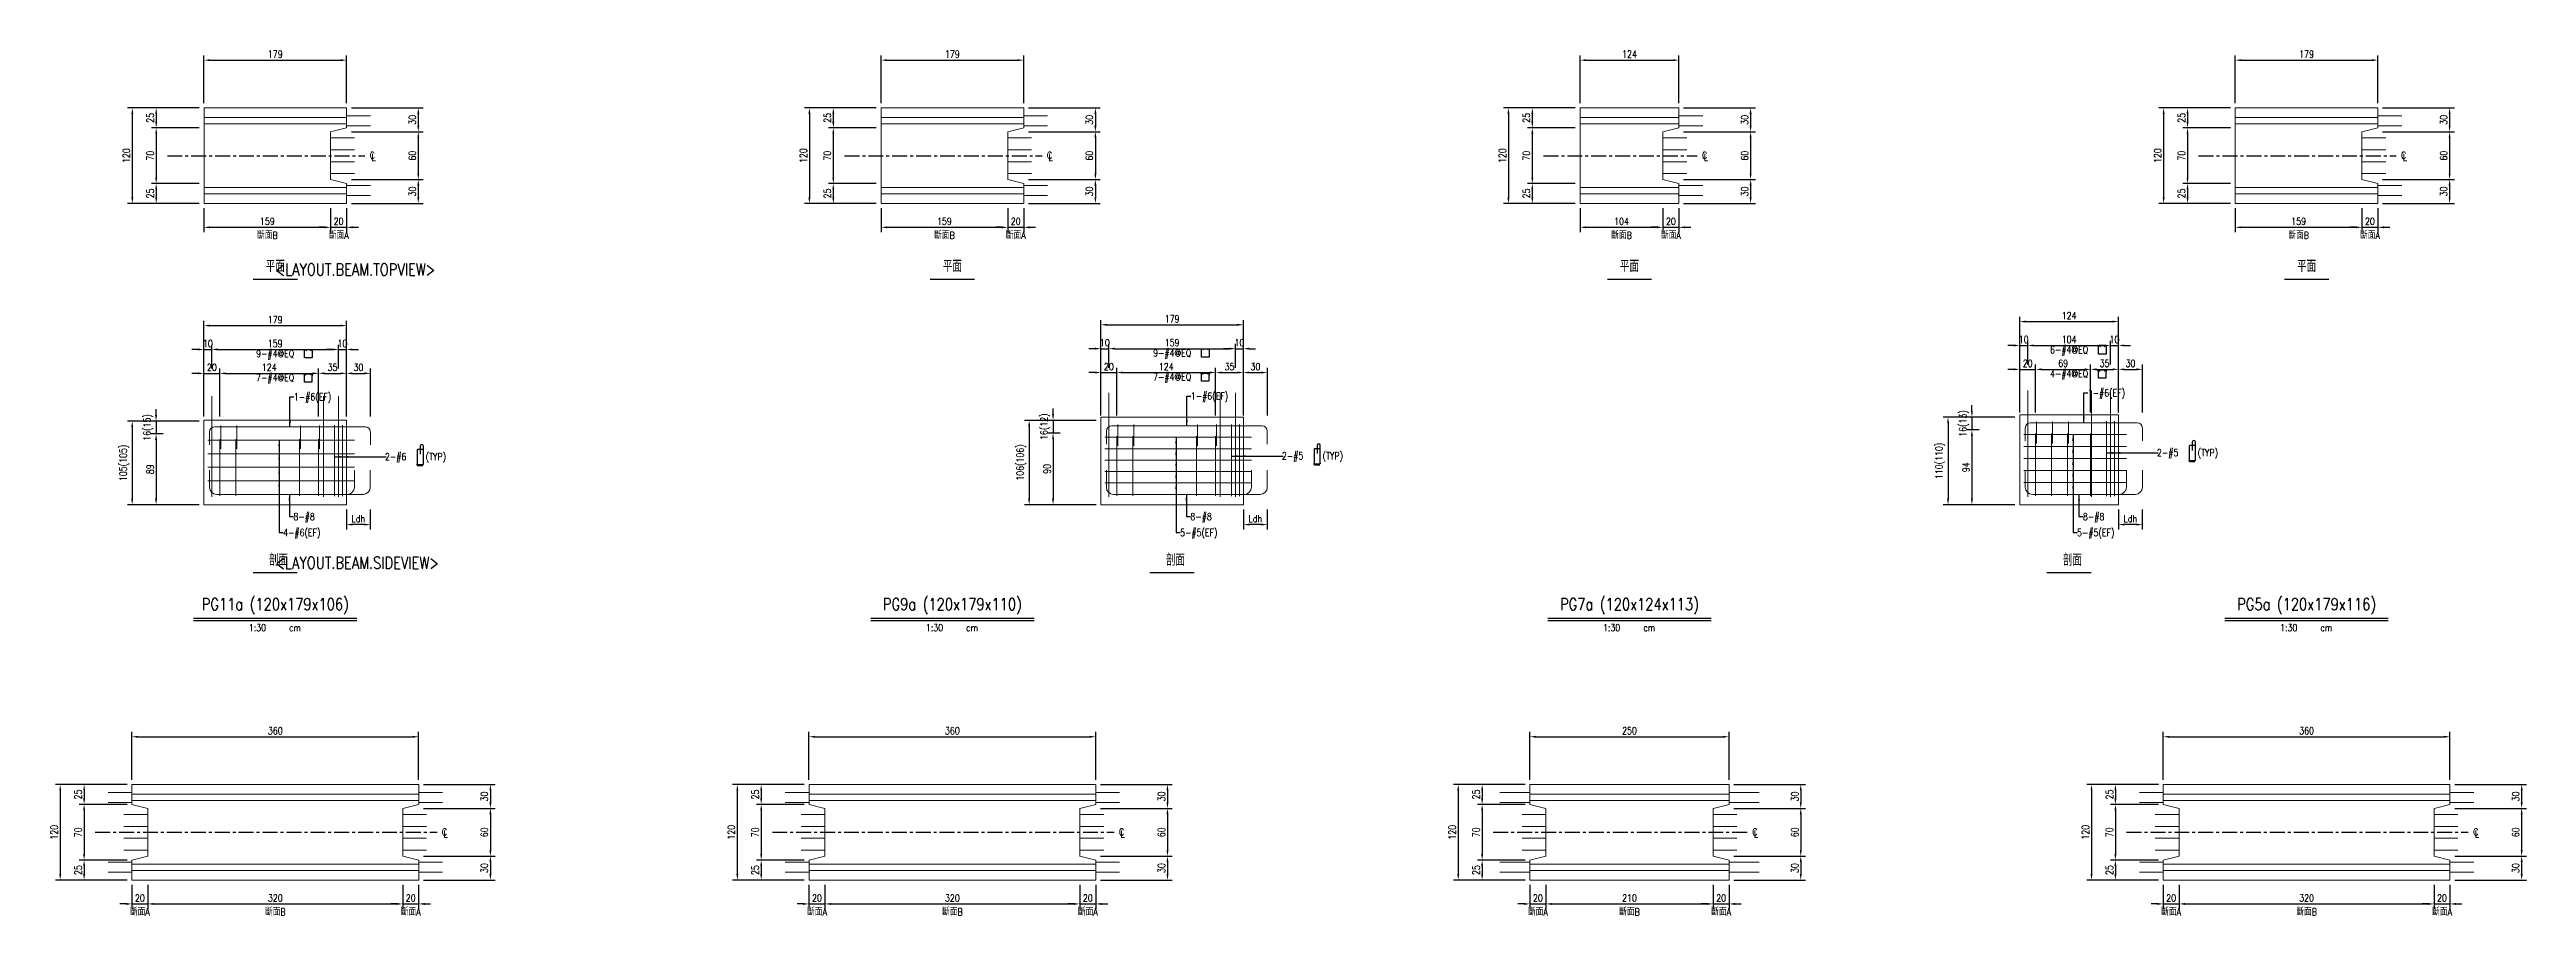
# Model space of a CAD drawing. Extents: x -4754 to 8167, y -19960 to 3942.
# Drawn here: x -549 to 2561, y 2326 to 3414 of the extents above; entities that cross this region are included whole.
import ezdxf
from ezdxf.enums import TextEntityAlignment as Align

# ---------------------------------------------------------------- set-up
doc = ezdxf.new("R2010")
doc.units = 0
doc.header["$LTSCALE"] = 3
doc.linetypes.add('CENTER', pattern=[2, 1.25, -0.25, 0.25, -0.25])
doc.layers.get('0').update_dxf_attribs({"linetype": 'CONTINUOUS'})
doc.layers.add('HB_0', color=7, linetype='CONTINUOUS', transparency=0.5)
for name, color, linetype in [('HB_DIM', 1, 'CONTINUOUS'), ('HB_TXT_CTEXT', 2, 'CONTINUOUS'), ('RCAD.PARM.Treatle', 2, 'CONTINUOUS'), ('鋼筋', 3, 'CONTINUOUS')]:
    doc.layers.add(name, color=color, linetype=linetype)
doc.styles.get("Standard").update_dxf_attribs({"font": 'ROMANS.shx', "width": 0.8, "bigfont": 'chineset.shx'})
doc.dimstyles.new('30', dxfattribs={"dimscale": 3, "dimtxt": 3, "dimasz": 2.5, "dimexe": 2, "dimexo": 2, "dimgap": 1, "dimtad": 1, "dimdsep": 46, "dimtxsty": 'Standard', "dimcen": 0, "dimclrd": 256, "dimclre": 256, "dimclrt": 2, "dimadec": 0, "dimazin": 0, "dimtfac": 1, "dimtix": 1, "dimtmove": 2, "dimatfit": 3, "dimfxl": 1, "dimtolj": 1, "dimtzin": 0, "dimarcsym": 0})

msp = doc.modelspace()

# ---------------------------------------------------------------- texts
at = {"layer": 'HB_TXT_CTEXT', "linetype": 'Continuous', "width": 0.8}
for s, p in [('斷面B', (-275.277, 3180.95)), ('斷面A', (-185.777, 3180.95)), ('斷面B', (574.723, 3180.95)), ('斷面A', (664.223, 3180.95)), ('斷面B', (1424.723, 3180.95)), ('斷面A', (1486.723, 3180.95)), ('斷面B', (2274.723, 3180.95)), ('斷面A', (2364.223, 3180.95)), ('斷面A', (-435.277, 2330.95)), ('斷面B', (-265.277, 2330.95)), ('斷面A', (-95.277, 2330.95)), ('斷面A', (414.723, 2330.95)), ('斷面B', (584.723, 2330.95)), ('斷面A', (754.723, 2330.95)), ('斷面A', (1319.723, 2330.95)), ('斷面B', (1434.723, 2330.95)), ('斷面A', (1549.723, 2330.95)), ('斷面A', (2114.723, 2330.95)), ('斷面B', (2284.723, 2330.95)), ('斷面A', (2454.723, 2330.95))]:
    msp.add_text(s, height=9, dxfattribs=at).set_placement(p, align=Align.MIDDLE_CENTER)
for s, p in [('1-#6(EF)', (884.073, 2979.007, -98)), ('1-#6(EF)', (2010.073, 2983.007, -98)), ('1-#6(EF)', (-241.927, 2978.007, -98)), ('8-#8', (-242.527, 2827.507)), ('8-#8', (883.473, 2827.507)), ('8-#8', (2003.973, 2827.507)), ('4-#6(EF)', (-255.427, 2807.507, -98)), ('5-#5(EF)', (870.573, 2807.507, -98)), ('5-#5(EF)', (1996.573, 2807.507, -98))]:
    msp.add_text(s, height=9, dxfattribs=at).set_placement(p, align=Align.MIDDLE_LEFT)
at = {"layer": 'RCAD.PARM.Treatle', "color": 4, "linetype": 'Continuous', "width": 0.8}
for s, p in [('<LAYOUT.BEAM.TOPVIEW>', (-265.277, 3125.95)), ('<LAYOUT.BEAM.SIDEVIEW>', (-265.427, 2757.507))]:
    msp.add_text(s, height=15, rotation=360, dxfattribs=at).set_placement(p, align=Align.BOTTOM_LEFT)

# ---------------------------------------------------------------- blocks, each defined once
blk = doc.blocks.new('beam_Topview')
at = {"layer": 'HB_TXT_CTEXT', "color": 4, "linetype": 'Continuous'}
blk.add_line((-27.8, 0), (27.8, 0), dxfattribs=at)
at = {"layer": 'HB_TXT_CTEXT', "color": 4, "linetype": 'Continuous', "width": 0.8}
blk.add_text('平面', height=15, rotation=360, dxfattribs=at).set_placement((0, 16.5), align=Align.MIDDLE)
blk = doc.blocks.new('beam_title')
at = {"layer": 'HB_TXT_CTEXT', "color": 3, "linetype": 'Continuous'}
blk.add_line((-102.5, 3), (102.5, 3), dxfattribs=at)
at = {"layer": 'HB_TXT_CTEXT', "color": 1, "linetype": 'Continuous'}
blk.add_line((-102.5, 0), (102.5, 0), dxfattribs=at)
at = {"color": 3, "linetype": 'Continuous', "width": 0.8}
blk.add_attdef('A', text='', height=15, dxfattribs=at).set_placement((0, 19.5), align=Align.MIDDLE)
at = {"color": 2, "linetype": 'Continuous', "width": 0.8}
for tag, p in [('1:30', (-22.4, -9)), ('CM', (24.8, -9))]:
    blk.add_attdef(tag, text='', height=9, dxfattribs=at).set_placement(p, align=Align.MIDDLE)
blk = doc.blocks.new('*D985')
at = {"layer": 'HB_DIM', "linetype": 'Continuous', "lineweight": -2}
for p, q in [((-354.8, 3347), (-354.8, 3407)), ((-347.3, 3401), (-183.3, 3401)), ((-175.8, 3347), (-175.8, 3407))]:
    blk.add_line(p, q, dxfattribs=at)
at = {"layer": 'HB_DIM'}
for points in [[(-347.3, 3402.2), (-347.3, 3399.7), (-354.8, 3401)], [(-183.3, 3399.7), (-183.3, 3402.2), (-175.8, 3401)]]:
    blk.add_solid(points, dxfattribs=at)
at = {"layer": 'HB_DIM', "color": 2, "linetype": 'Continuous', "insert": (-265.3, 3408.5), "char_height": 9, "attachment_point": 5, "rotation": 0}
blk.add_mtext('\\A1;179', dxfattribs=at)
blk = doc.blocks.new('*D986')
at = {"layer": 'HB_DIM', "linetype": 'Continuous', "lineweight": -2}
for p, q in [((-354.8, 3215), (-354.8, 3185)), ((-195.8, 3215), (-195.8, 3185)), ((-347.3, 3191), (-203.3, 3191))]:
    blk.add_line(p, q, dxfattribs=at)
at = {"layer": 'HB_DIM'}
for points in [[(-347.3, 3192.2), (-347.3, 3189.7), (-354.8, 3191)], [(-203.3, 3189.7), (-203.3, 3192.2), (-195.8, 3191)]]:
    blk.add_solid(points, dxfattribs=at)
at = {"layer": 'HB_DIM', "color": 2, "linetype": 'Continuous', "insert": (-275.3, 3198.5), "char_height": 9, "attachment_point": 5, "rotation": 0}
blk.add_mtext('\\A1;159', dxfattribs=at)
blk = doc.blocks.new('*D987')
at = {"layer": 'HB_DIM', "linetype": 'Continuous', "lineweight": -2}
for p, q in [((-195.8, 3215), (-195.8, 3185)), ((-175.8, 3215), (-175.8, 3185)), ((-203.3, 3191), (-210.8, 3191)), ((-195.8, 3191), (-175.8, 3191)), ((-168.3, 3191), (-160.8, 3191))]:
    blk.add_line(p, q, dxfattribs=at)
at = {"layer": 'HB_DIM'}
for points in [[(-203.3, 3189.7), (-203.3, 3192.2), (-195.8, 3191)], [(-168.3, 3192.2), (-168.3, 3189.7), (-175.8, 3191)]]:
    blk.add_solid(points, dxfattribs=at)
at = {"layer": 'HB_DIM', "color": 2, "linetype": 'Continuous', "insert": (-185.8, 3198.5), "char_height": 9, "attachment_point": 5, "rotation": 0}
blk.add_mtext('\\A1;20', dxfattribs=at)
blk = doc.blocks.new('*D988')
at = {"layer": 'HB_DIM', "linetype": 'Continuous', "lineweight": -2}
for p, q in [((-360.8, 3341), (-450.8, 3341)), ((-444.8, 3333.5), (-444.8, 3228.5)), ((-360.8, 3221), (-450.8, 3221))]:
    blk.add_line(p, q, dxfattribs=at)
at = {"layer": 'HB_DIM'}
for points in [[(-443.5, 3333.5), (-446, 3333.5), (-444.8, 3341)], [(-446, 3228.5), (-443.5, 3228.5), (-444.8, 3221)]]:
    blk.add_solid(points, dxfattribs=at)
at = {"layer": 'HB_DIM', "color": 2, "linetype": 'Continuous', "insert": (-452.3, 3281), "char_height": 9, "attachment_point": 5, "rotation": 90}
blk.add_mtext('\\A1;120', dxfattribs=at)
blk = doc.blocks.new('*D989')
at = {"layer": 'HB_DIM', "linetype": 'Continuous', "lineweight": -2}
for p, q in [((-360.8, 3341), (-420.8, 3341)), ((-414.8, 3333.5), (-414.8, 3323.5)), ((-360.8, 3316), (-420.8, 3316))]:
    blk.add_line(p, q, dxfattribs=at)
at = {"layer": 'HB_DIM'}
for points in [[(-413.5, 3333.5), (-416, 3333.5), (-414.8, 3341)], [(-416, 3323.5), (-413.5, 3323.5), (-414.8, 3316)]]:
    blk.add_solid(points, dxfattribs=at)
at = {"layer": 'HB_DIM', "color": 2, "linetype": 'Continuous', "insert": (-422.3, 3328.5), "char_height": 9, "attachment_point": 5, "rotation": 90}
blk.add_mtext('\\A1;25', dxfattribs=at)
blk = doc.blocks.new('*D990')
at = {"layer": 'HB_DIM', "linetype": 'Continuous', "lineweight": -2}
for p, q in [((-360.8, 3316), (-420.8, 3316)), ((-414.8, 3308.5), (-414.8, 3253.5)), ((-360.8, 3246), (-420.8, 3246))]:
    blk.add_line(p, q, dxfattribs=at)
at = {"layer": 'HB_DIM'}
for points in [[(-413.5, 3308.5), (-416, 3308.5), (-414.8, 3316)], [(-416, 3253.5), (-413.5, 3253.5), (-414.8, 3246)]]:
    blk.add_solid(points, dxfattribs=at)
at = {"layer": 'HB_DIM', "color": 2, "linetype": 'Continuous', "insert": (-422.3, 3281), "char_height": 9, "attachment_point": 5, "rotation": 90}
blk.add_mtext('\\A1;70', dxfattribs=at)
blk = doc.blocks.new('*D991')
at = {"layer": 'HB_DIM', "linetype": 'Continuous', "lineweight": -2}
for p, q in [((-360.8, 3246), (-420.8, 3246)), ((-414.8, 3238.5), (-414.8, 3228.5)), ((-360.8, 3221), (-420.8, 3221))]:
    blk.add_line(p, q, dxfattribs=at)
at = {"layer": 'HB_DIM'}
for points in [[(-413.5, 3238.5), (-416, 3238.5), (-414.8, 3246)], [(-416, 3228.5), (-413.5, 3228.5), (-414.8, 3221)]]:
    blk.add_solid(points, dxfattribs=at)
at = {"layer": 'HB_DIM', "color": 2, "linetype": 'Continuous', "insert": (-422.3, 3233.5), "char_height": 9, "attachment_point": 5, "rotation": 90}
blk.add_mtext('\\A1;25', dxfattribs=at)
blk = doc.blocks.new('*D992')
at = {"layer": 'HB_DIM', "linetype": 'Continuous', "lineweight": -2}
for p, q in [((-169.8, 3341), (-79.8, 3341)), ((-85.8, 3333.5), (-85.8, 3318.5)), ((-169.8, 3311), (-79.8, 3311))]:
    blk.add_line(p, q, dxfattribs=at)
at = {"layer": 'HB_DIM'}
for points in [[(-84.5, 3333.5), (-87, 3333.5), (-85.8, 3341)], [(-87, 3318.5), (-84.5, 3318.5), (-85.8, 3311)]]:
    blk.add_solid(points, dxfattribs=at)
at = {"layer": 'HB_DIM', "color": 2, "linetype": 'Continuous', "insert": (-93.3, 3326), "char_height": 9, "attachment_point": 5, "rotation": 90}
blk.add_mtext('\\A1;30', dxfattribs=at)
blk = doc.blocks.new('*D993')
at = {"layer": 'HB_DIM', "linetype": 'Continuous', "lineweight": -2}
for p, q in [((-169.8, 3311), (-79.8, 3311)), ((-85.8, 3303.5), (-85.8, 3258.5)), ((-169.8, 3251), (-79.8, 3251))]:
    blk.add_line(p, q, dxfattribs=at)
at = {"layer": 'HB_DIM'}
for points in [[(-84.5, 3303.5), (-87, 3303.5), (-85.8, 3311)], [(-87, 3258.5), (-84.5, 3258.5), (-85.8, 3251)]]:
    blk.add_solid(points, dxfattribs=at)
at = {"layer": 'HB_DIM', "color": 2, "linetype": 'Continuous', "insert": (-93.3, 3281), "char_height": 9, "attachment_point": 5, "rotation": 90}
blk.add_mtext('\\A1;60', dxfattribs=at)
blk = doc.blocks.new('*D994')
at = {"layer": 'HB_DIM', "linetype": 'Continuous', "lineweight": -2}
for p, q in [((-169.8, 3251), (-79.8, 3251)), ((-85.8, 3243.5), (-85.8, 3228.5)), ((-169.8, 3221), (-79.8, 3221))]:
    blk.add_line(p, q, dxfattribs=at)
at = {"layer": 'HB_DIM'}
for points in [[(-84.5, 3243.5), (-87, 3243.5), (-85.8, 3251)], [(-87, 3228.5), (-84.5, 3228.5), (-85.8, 3221)]]:
    blk.add_solid(points, dxfattribs=at)
at = {"layer": 'HB_DIM', "color": 2, "linetype": 'Continuous', "insert": (-93.3, 3236), "char_height": 9, "attachment_point": 5, "rotation": 90}
blk.add_mtext('\\A1;30', dxfattribs=at)
blk = doc.blocks.new('cl')
at = {"layer": 'HB_TXT_CTEXT', "linetype": 'Continuous', "width": 0.8}
for s, p in [('C', (-0.18, 0.11)), ('L', (0.23, -0.56))]:
    blk.add_text(s, height=2.5, dxfattribs=at).set_placement(p, align=Align.MIDDLE)
blk = doc.blocks.new('*D995')
at = {"layer": 'HB_DIM', "linetype": 'Continuous', "lineweight": -2}
for p, q in [((-445.3, 2497), (-445.3, 2557)), ((-437.8, 2551), (-92.8, 2551)), ((-85.3, 2497), (-85.3, 2557))]:
    blk.add_line(p, q, dxfattribs=at)
at = {"layer": 'HB_DIM'}
for points in [[(-437.8, 2552.2), (-437.8, 2549.7), (-445.3, 2551)], [(-92.8, 2549.7), (-92.8, 2552.2), (-85.3, 2551)]]:
    blk.add_solid(points, dxfattribs=at)
at = {"layer": 'HB_DIM', "color": 2, "linetype": 'Continuous', "insert": (-265.3, 2558.5), "char_height": 9, "attachment_point": 5, "rotation": 0}
blk.add_mtext('\\A1;360', dxfattribs=at)
blk = doc.blocks.new('*D996')
at = {"layer": 'HB_DIM', "linetype": 'Continuous', "lineweight": -2}
for p, q in [((-445.3, 2365), (-445.3, 2335)), ((-425.3, 2365), (-425.3, 2335)), ((-452.8, 2341), (-460.3, 2341)), ((-445.3, 2341), (-425.3, 2341)), ((-417.8, 2341), (-410.3, 2341))]:
    blk.add_line(p, q, dxfattribs=at)
at = {"layer": 'HB_DIM'}
for points in [[(-452.8, 2339.7), (-452.8, 2342.2), (-445.3, 2341)], [(-417.8, 2342.2), (-417.8, 2339.7), (-425.3, 2341)]]:
    blk.add_solid(points, dxfattribs=at)
at = {"layer": 'HB_DIM', "color": 2, "linetype": 'Continuous', "insert": (-435.3, 2348.5), "char_height": 9, "attachment_point": 5, "rotation": 0}
blk.add_mtext('\\A1;20', dxfattribs=at)
blk = doc.blocks.new('*D997')
at = {"layer": 'HB_DIM', "linetype": 'Continuous', "lineweight": -2}
for p, q in [((-425.3, 2365), (-425.3, 2335)), ((-105.3, 2365), (-105.3, 2335)), ((-417.8, 2341), (-112.8, 2341))]:
    blk.add_line(p, q, dxfattribs=at)
at = {"layer": 'HB_DIM'}
for points in [[(-417.8, 2342.2), (-417.8, 2339.7), (-425.3, 2341)], [(-112.8, 2339.7), (-112.8, 2342.2), (-105.3, 2341)]]:
    blk.add_solid(points, dxfattribs=at)
at = {"layer": 'HB_DIM', "color": 2, "linetype": 'Continuous', "insert": (-265.3, 2348.5), "char_height": 9, "attachment_point": 5, "rotation": 0}
blk.add_mtext('\\A1;320', dxfattribs=at)
blk = doc.blocks.new('*D998')
at = {"layer": 'HB_DIM', "linetype": 'Continuous', "lineweight": -2}
for p, q in [((-105.3, 2365), (-105.3, 2335)), ((-85.3, 2365), (-85.3, 2335)), ((-112.8, 2341), (-120.3, 2341)), ((-105.3, 2341), (-85.3, 2341)), ((-77.8, 2341), (-70.3, 2341))]:
    blk.add_line(p, q, dxfattribs=at)
at = {"layer": 'HB_DIM'}
for points in [[(-112.8, 2339.7), (-112.8, 2342.2), (-105.3, 2341)], [(-77.8, 2342.2), (-77.8, 2339.7), (-85.3, 2341)]]:
    blk.add_solid(points, dxfattribs=at)
at = {"layer": 'HB_DIM', "color": 2, "linetype": 'Continuous', "insert": (-95.3, 2348.5), "char_height": 9, "attachment_point": 5, "rotation": 0}
blk.add_mtext('\\A1;20', dxfattribs=at)
blk = doc.blocks.new('*D999')
at = {"layer": 'HB_DIM', "linetype": 'Continuous', "lineweight": -2}
for p, q in [((-451.3, 2491), (-541.3, 2491)), ((-535.3, 2483.5), (-535.3, 2378.5)), ((-451.3, 2371), (-541.3, 2371))]:
    blk.add_line(p, q, dxfattribs=at)
at = {"layer": 'HB_DIM'}
for points in [[(-534, 2483.5), (-536.5, 2483.5), (-535.3, 2491)], [(-536.5, 2378.5), (-534, 2378.5), (-535.3, 2371)]]:
    blk.add_solid(points, dxfattribs=at)
at = {"layer": 'HB_DIM', "color": 2, "linetype": 'Continuous', "insert": (-542.8, 2431), "char_height": 9, "attachment_point": 5, "rotation": 90}
blk.add_mtext('\\A1;120', dxfattribs=at)
blk = doc.blocks.new('*D1000')
at = {"layer": 'HB_DIM', "linetype": 'Continuous', "lineweight": -2}
for p, q in [((-451.3, 2491), (-511.3, 2491)), ((-451.3, 2466), (-511.3, 2466)), ((-505.3, 2483.5), (-505.3, 2473.5))]:
    blk.add_line(p, q, dxfattribs=at)
at = {"layer": 'HB_DIM'}
for points in [[(-504, 2483.5), (-506.5, 2483.5), (-505.3, 2491)], [(-506.5, 2473.5), (-504, 2473.5), (-505.3, 2466)]]:
    blk.add_solid(points, dxfattribs=at)
at = {"layer": 'HB_DIM', "color": 2, "linetype": 'Continuous', "insert": (-512.8, 2478.5), "char_height": 9, "attachment_point": 5, "rotation": 90}
blk.add_mtext('\\A1;25', dxfattribs=at)
blk = doc.blocks.new('*D1001')
at = {"layer": 'HB_DIM', "linetype": 'Continuous', "lineweight": -2}
for p, q in [((-451.3, 2466), (-511.3, 2466)), ((-505.3, 2458.5), (-505.3, 2403.5)), ((-451.3, 2396), (-511.3, 2396))]:
    blk.add_line(p, q, dxfattribs=at)
at = {"layer": 'HB_DIM'}
for points in [[(-504, 2458.5), (-506.5, 2458.5), (-505.3, 2466)], [(-506.5, 2403.5), (-504, 2403.5), (-505.3, 2396)]]:
    blk.add_solid(points, dxfattribs=at)
at = {"layer": 'HB_DIM', "color": 2, "linetype": 'Continuous', "insert": (-512.8, 2431), "char_height": 9, "attachment_point": 5, "rotation": 90}
blk.add_mtext('\\A1;70', dxfattribs=at)
blk = doc.blocks.new('*D1002')
at = {"layer": 'HB_DIM', "linetype": 'Continuous', "lineweight": -2}
for p, q in [((-451.3, 2396), (-511.3, 2396)), ((-451.3, 2371), (-511.3, 2371)), ((-505.3, 2388.5), (-505.3, 2378.5))]:
    blk.add_line(p, q, dxfattribs=at)
at = {"layer": 'HB_DIM'}
for points in [[(-504, 2388.5), (-506.5, 2388.5), (-505.3, 2396)], [(-506.5, 2378.5), (-504, 2378.5), (-505.3, 2371)]]:
    blk.add_solid(points, dxfattribs=at)
at = {"layer": 'HB_DIM', "color": 2, "linetype": 'Continuous', "insert": (-512.8, 2383.5), "char_height": 9, "attachment_point": 5, "rotation": 90}
blk.add_mtext('\\A1;25', dxfattribs=at)
blk = doc.blocks.new('*D1003')
at = {"layer": 'HB_DIM', "linetype": 'Continuous', "lineweight": -2}
for p, q in [((-79.3, 2491), (10.7, 2491)), ((-79.3, 2461), (10.7, 2461)), ((4.7, 2483.5), (4.7, 2468.5))]:
    blk.add_line(p, q, dxfattribs=at)
at = {"layer": 'HB_DIM'}
for points in [[(6, 2483.5), (3.5, 2483.5), (4.7, 2491)], [(3.5, 2468.5), (6, 2468.5), (4.7, 2461)]]:
    blk.add_solid(points, dxfattribs=at)
at = {"layer": 'HB_DIM', "color": 2, "linetype": 'Continuous', "insert": (-2.8, 2476), "char_height": 9, "attachment_point": 5, "rotation": 90}
blk.add_mtext('\\A1;30', dxfattribs=at)
blk = doc.blocks.new('*D1004')
at = {"layer": 'HB_DIM', "linetype": 'Continuous', "lineweight": -2}
for p, q in [((-79.3, 2461), (10.7, 2461)), ((4.7, 2453.5), (4.7, 2408.5)), ((-79.3, 2401), (10.7, 2401))]:
    blk.add_line(p, q, dxfattribs=at)
at = {"layer": 'HB_DIM'}
for points in [[(6, 2453.5), (3.5, 2453.5), (4.7, 2461)], [(3.5, 2408.5), (6, 2408.5), (4.7, 2401)]]:
    blk.add_solid(points, dxfattribs=at)
at = {"layer": 'HB_DIM', "color": 2, "linetype": 'Continuous', "insert": (-2.8, 2431), "char_height": 9, "attachment_point": 5, "rotation": 90}
blk.add_mtext('\\A1;60', dxfattribs=at)
blk = doc.blocks.new('*D1005')
at = {"layer": 'HB_DIM', "linetype": 'Continuous', "lineweight": -2}
for p, q in [((-79.3, 2401), (10.7, 2401)), ((-79.3, 2371), (10.7, 2371)), ((4.7, 2393.5), (4.7, 2378.5))]:
    blk.add_line(p, q, dxfattribs=at)
at = {"layer": 'HB_DIM'}
for points in [[(6, 2393.5), (3.5, 2393.5), (4.7, 2401)], [(3.5, 2378.5), (6, 2378.5), (4.7, 2371)]]:
    blk.add_solid(points, dxfattribs=at)
at = {"layer": 'HB_DIM', "color": 2, "linetype": 'Continuous', "insert": (-2.8, 2386), "char_height": 9, "attachment_point": 5, "rotation": 90}
blk.add_mtext('\\A1;30', dxfattribs=at)
blk = doc.blocks.new('beam_SectionSide')
at = {"layer": 'HB_TXT_CTEXT', "color": 4, "linetype": 'Continuous'}
blk.add_line((-27.8, 0), (27.8, 0), dxfattribs=at)
at = {"layer": 'HB_TXT_CTEXT', "color": 4, "linetype": 'Continuous', "width": 0.8}
blk.add_text(' 剖面', height=15, rotation=360, dxfattribs=at).set_placement((0, 16.5), align=Align.MIDDLE)
blk = doc.blocks.new('rebar_arrowD')
at = {"color": 1, "linetype": 'Continuous'}
blk.add_solid([(-1.25, -7.5), (0, 0), (1.25, -7.5)], dxfattribs=at)
blk = doc.blocks.new('*D1155')
at = {"layer": 'HB_DIM', "linetype": 'Continuous', "lineweight": -2}
for p, q in [((-175.9, 2836.5), (-175.9, 2811.5)), ((-146, 2836.5), (-146, 2811.5)), ((-153.5, 2817.5), (-168.4, 2817.5))]:
    blk.add_line(p, q, dxfattribs=at)
at = {"layer": 'HB_DIM'}
for points in [[(-168.4, 2818.8), (-168.4, 2816.3), (-175.9, 2817.5)], [(-153.5, 2816.3), (-153.5, 2818.8), (-146, 2817.5)]]:
    blk.add_solid(points, dxfattribs=at)
at = {"layer": 'HB_DIM', "color": 2, "linetype": 'Continuous', "insert": (-161, 2825), "char_height": 9, "attachment_point": 5, "rotation": 0}
blk.add_mtext('\\A1;Ldh', dxfattribs=at)
blk = doc.blocks.new('rebar_arrowU')
at = {"color": 1, "linetype": 'Continuous'}
blk.add_solid([(-1.25, -7.5), (0, 0), (1.25, -7.5)], dxfattribs=at)
blk = doc.blocks.new('rebar_arrowL')
at = {"color": 1, "linetype": 'Continuous', "extrusion": (0, 0, -1)}
blk.add_solid([(-7.5, 1.3), (0, 0), (-7.5, -1.2)], dxfattribs=at)
blk = doc.blocks.new('rebar_2Tie_180_90')
at = {"layer": 'HB_TXT_CTEXT', "linetype": 'Continuous'}
for points in [[(45.7, 9.3), (39.8, 9.3, 0.414214), (38.6, 8.1), (38.6, -9.6)], [(46.5, -8.7), (46.5, 13.7, 1), (42.7, 13.7), (42.7, 3.3)], [(46.5, -8.7, -0.414214), (45.3, -9.9), (37.8, -9.9)], [(38.6, -9.6, 0.414214), (39.8, -10.8), (45.7, -10.8)]]:
    blk.add_lwpolyline(points, format="xyb", dxfattribs=at)
at = {"color": 2, "linetype": 'Continuous', "width": 0.8}
for tag, p in [('2-D16', (-1.7, 0.4)), ('(TYP)', (49.4, 0.4))]:
    blk.add_attdef(tag, text='', height=9, dxfattribs=at).set_placement(p, align=Align.MIDDLE_LEFT)
blk = doc.blocks.new('*D1156')
at = {"layer": 'HB_DIM', "linetype": 'Continuous', "lineweight": -2}
for p, q in [((-354.9, 2953.5), (-354.9, 3073.5)), ((-347.4, 3067.5), (-183.4, 3067.5)), ((-175.9, 2953.5), (-175.9, 3073.5))]:
    blk.add_line(p, q, dxfattribs=at)
at = {"layer": 'HB_DIM'}
for points in [[(-347.4, 3068.8), (-347.4, 3066.3), (-354.9, 3067.5)], [(-183.4, 3066.3), (-183.4, 3068.8), (-175.9, 3067.5)]]:
    blk.add_solid(points, dxfattribs=at)
at = {"layer": 'HB_DIM', "color": 2, "linetype": 'Continuous', "insert": (-265.4, 3075), "char_height": 9, "attachment_point": 5, "rotation": 0}
blk.add_mtext('\\A1;179', dxfattribs=at)
blk = doc.blocks.new('*D1157')
at = {"layer": 'HB_DIM', "linetype": 'Continuous', "lineweight": -2}
for p, q in [((-362.4, 3037.5), (-369.9, 3037.5)), ((-354.9, 3013.5), (-354.9, 3043.5)), ((-354.9, 3037.5), (-344.9, 3037.5)), ((-344.9, 3013.5), (-344.9, 3043.5)), ((-337.4, 3037.5), (-329.9, 3037.5))]:
    blk.add_line(p, q, dxfattribs=at)
at = {"layer": 'HB_DIM'}
for points in [[(-362.4, 3036.3), (-362.4, 3038.8), (-354.9, 3037.5)], [(-337.4, 3038.8), (-337.4, 3036.3), (-344.9, 3037.5)]]:
    blk.add_solid(points, dxfattribs=at)
at = {"layer": 'HB_DIM', "color": 2, "linetype": 'Continuous', "insert": (-349.9, 3045), "char_height": 9, "attachment_point": 5, "rotation": 0}
blk.add_mtext('\\A1;10', dxfattribs=at)
blk = doc.blocks.new('*D1158')
at = {"layer": 'HB_DIM', "linetype": 'Continuous', "lineweight": -2}
for p, q in [((-344.9, 3013.5), (-344.9, 3043.5)), ((-337.4, 3037.5), (-193.4, 3037.5)), ((-185.9, 3013.5), (-185.9, 3043.5))]:
    blk.add_line(p, q, dxfattribs=at)
at = {"layer": 'HB_DIM'}
for points in [[(-337.4, 3038.8), (-337.4, 3036.3), (-344.9, 3037.5)], [(-193.4, 3036.3), (-193.4, 3038.8), (-185.9, 3037.5)]]:
    blk.add_solid(points, dxfattribs=at)
at = {"layer": 'HB_DIM', "color": 2, "linetype": 'Continuous', "insert": (-265.4, 3045), "char_height": 9, "attachment_point": 5, "rotation": 0}
blk.add_mtext('\\A1;159', dxfattribs=at)
blk = doc.blocks.new('*D1159')
at = {"layer": 'HB_DIM', "linetype": 'Continuous', "lineweight": -2}
for p, q in [((-193.4, 3037.5), (-200.9, 3037.5)), ((-185.9, 3013.5), (-185.9, 3043.5)), ((-185.9, 3037.5), (-175.9, 3037.5)), ((-175.9, 3013.5), (-175.9, 3043.5)), ((-168.4, 3037.5), (-160.9, 3037.5))]:
    blk.add_line(p, q, dxfattribs=at)
at = {"layer": 'HB_DIM'}
for points in [[(-193.4, 3036.3), (-193.4, 3038.8), (-185.9, 3037.5)], [(-168.4, 3038.8), (-168.4, 3036.3), (-175.9, 3037.5)]]:
    blk.add_solid(points, dxfattribs=at)
at = {"layer": 'HB_DIM', "color": 2, "linetype": 'Continuous', "insert": (-180.9, 3045), "char_height": 9, "attachment_point": 5, "rotation": 0}
blk.add_mtext('\\A1;10', dxfattribs=at)
blk = doc.blocks.new('*D1160')
at = {"layer": 'HB_DIM', "linetype": 'Continuous', "lineweight": -2}
for p, q in [((-362.4, 3007.5), (-369.9, 3007.5)), ((-354.9, 2953.5), (-354.9, 3013.5)), ((-354.9, 3007.5), (-334.9, 3007.5)), ((-334.9, 2953.5), (-334.9, 3013.5)), ((-327.4, 3007.5), (-319.9, 3007.5))]:
    blk.add_line(p, q, dxfattribs=at)
at = {"layer": 'HB_DIM'}
for points in [[(-362.4, 3006.3), (-362.4, 3008.8), (-354.9, 3007.5)], [(-327.4, 3008.8), (-327.4, 3006.3), (-334.9, 3007.5)]]:
    blk.add_solid(points, dxfattribs=at)
at = {"layer": 'HB_DIM', "color": 2, "linetype": 'Continuous', "insert": (-344.9, 3015), "char_height": 9, "attachment_point": 5, "rotation": 0}
blk.add_mtext('\\A1;20', dxfattribs=at)
blk = doc.blocks.new('*D1161')
at = {"layer": 'HB_DIM', "linetype": 'Continuous', "lineweight": -2}
for p, q in [((-334.9, 2953.5), (-334.9, 3013.5)), ((-327.4, 3007.5), (-218.4, 3007.5)), ((-210.9, 2953.5), (-210.9, 3013.5))]:
    blk.add_line(p, q, dxfattribs=at)
at = {"layer": 'HB_DIM'}
for points in [[(-327.4, 3008.8), (-327.4, 3006.3), (-334.9, 3007.5)], [(-218.4, 3006.3), (-218.4, 3008.8), (-210.9, 3007.5)]]:
    blk.add_solid(points, dxfattribs=at)
at = {"layer": 'HB_DIM', "color": 2, "linetype": 'Continuous', "insert": (-272.9, 3015), "char_height": 9, "attachment_point": 5, "rotation": 0}
blk.add_mtext('\\A1;124', dxfattribs=at)
blk = doc.blocks.new('*D1162')
at = {"layer": 'HB_DIM', "linetype": 'Continuous', "lineweight": -2}
for p, q in [((-210.9, 2953.5), (-210.9, 3013.5)), ((-203.4, 3007.5), (-183.4, 3007.5)), ((-175.9, 2953.5), (-175.9, 3013.5))]:
    blk.add_line(p, q, dxfattribs=at)
at = {"layer": 'HB_DIM'}
for points in [[(-203.4, 3008.8), (-203.4, 3006.3), (-210.9, 3007.5)], [(-183.4, 3006.3), (-183.4, 3008.8), (-175.9, 3007.5)]]:
    blk.add_solid(points, dxfattribs=at)
at = {"layer": 'HB_DIM', "color": 2, "linetype": 'Continuous', "insert": (-193.4, 3015), "char_height": 9, "attachment_point": 5, "rotation": 0}
blk.add_mtext('\\A1;35', dxfattribs=at)
blk = doc.blocks.new('*D1163')
at = {"layer": 'HB_DIM', "linetype": 'Continuous', "lineweight": -2}
for p, q in [((-175.9, 2953.5), (-175.9, 3013.5)), ((-168.4, 3007.5), (-153.4, 3007.5)), ((-145.9, 2953.5), (-145.9, 3013.5))]:
    blk.add_line(p, q, dxfattribs=at)
at = {"layer": 'HB_DIM'}
for points in [[(-168.4, 3008.8), (-168.4, 3006.3), (-175.9, 3007.5)], [(-153.4, 3006.3), (-153.4, 3008.8), (-145.9, 3007.5)]]:
    blk.add_solid(points, dxfattribs=at)
at = {"layer": 'HB_DIM', "color": 2, "linetype": 'Continuous', "insert": (-160.9, 3015), "char_height": 9, "attachment_point": 5, "rotation": 0}
blk.add_mtext('\\A1;30', dxfattribs=at)
blk = doc.blocks.new('*D1164')
at = {"layer": 'HB_DIM', "linetype": 'Continuous', "lineweight": -2}
for p, q in [((-360.9, 2947.5), (-450.9, 2947.5)), ((-444.9, 2940), (-444.9, 2850)), ((-360.9, 2842.5), (-450.9, 2842.5))]:
    blk.add_line(p, q, dxfattribs=at)
at = {"layer": 'HB_DIM'}
for points in [[(-443.7, 2940), (-446.2, 2940), (-444.9, 2947.5)], [(-446.2, 2850), (-443.7, 2850), (-444.9, 2842.5)]]:
    blk.add_solid(points, dxfattribs=at)
at = {"layer": 'HB_DIM', "color": 2, "linetype": 'Continuous', "insert": (-454.8, 2895), "char_height": 9, "attachment_point": 5, "rotation": 90}
blk.add_mtext('\\A1;105(105)', dxfattribs=at)
blk = doc.blocks.new('*D1165')
at = {"layer": 'HB_DIM', "linetype": 'Continuous', "lineweight": -2}
for p, q in [((-414.9, 2955), (-414.9, 2962.5)), ((-360.9, 2947.5), (-420.9, 2947.5)), ((-405.9, 2931.5), (-420.9, 2931.5)), ((-414.9, 2947.5), (-414.9, 2931.5)), ((-414.9, 2924), (-414.9, 2916.5))]:
    blk.add_line(p, q, dxfattribs=at)
at = {"layer": 'HB_DIM'}
for points in [[(-416.2, 2955), (-413.7, 2955), (-414.9, 2947.5)], [(-413.7, 2924), (-416.2, 2924), (-414.9, 2931.5)]]:
    blk.add_solid(points, dxfattribs=at)
at = {"layer": 'HB_DIM', "color": 2, "linetype": 'Continuous', "insert": (-424.8, 2939.5), "char_height": 9, "attachment_point": 5, "rotation": 90}
blk.add_mtext('\\A1;16(15)', dxfattribs=at)
blk = doc.blocks.new('*D1166')
at = {"layer": 'HB_DIM', "linetype": 'Continuous', "lineweight": -2}
for p, q in [((-405.9, 2931.5), (-420.9, 2931.5)), ((-414.9, 2924), (-414.9, 2850)), ((-360.9, 2842.5), (-420.9, 2842.5))]:
    blk.add_line(p, q, dxfattribs=at)
at = {"layer": 'HB_DIM'}
for points in [[(-413.7, 2924), (-416.2, 2924), (-414.9, 2931.5)], [(-416.2, 2850), (-413.7, 2850), (-414.9, 2842.5)]]:
    blk.add_solid(points, dxfattribs=at)
at = {"layer": 'HB_DIM', "color": 2, "linetype": 'Continuous', "insert": (-422.4, 2887), "char_height": 9, "attachment_point": 5, "rotation": 90}
blk.add_mtext('\\A1;89', dxfattribs=at)
blk = doc.blocks.new('dim_rebar_HoopU')
at = {"linetype": 'Continuous'}
blk.add_lwpolyline([(44.2, 4.5), (45.4, 5.7, -0.668179), (46.5, 5.3), (46.5, -4.7), (37, -4.7), (37, 5.3, -0.668179), (38.1, 5.7), (39.3, 4.5)], format="xyb", dxfattribs=at)
at = {"linetype": 'Continuous', "width": 0.8}
blk.add_attdef('25-D13@EQ', text='', height=9, dxfattribs=at).set_placement((0, 0), align=Align.MIDDLE)
blk = doc.blocks.new('dim_rebar_HoopUwithTie')
at = {"linetype": 'Continuous'}
for points in [[(37.7, 3.1), (36.5, 4.3, -0.668179), (36.9, 5.3), (45.8, 5.3, -0.414214), (46.4, 4.7), (46.4, 2.8)], [(43.9, 4), (45.1, 5.2, -0.668179), (46.1, 4.8), (46.1, -4.9), (36.7, -4.9), (36.7, 4.8, -0.668179), (37.7, 5.2), (38.9, 4)]]:
    blk.add_lwpolyline(points, format="xyb", dxfattribs=at)
at = {"linetype": 'Continuous', "width": 0.8}
blk.add_attdef('22-D13@EQ', text='', height=9, dxfattribs=at).set_placement((0, 0), align=Align.MIDDLE)
blk = doc.blocks.new('*D1006')
at = {"layer": 'HB_DIM', "linetype": 'Continuous', "lineweight": -2}
for p, q in [((495.2, 3347), (495.2, 3407)), ((502.7, 3401), (666.7, 3401)), ((674.2, 3347), (674.2, 3407))]:
    blk.add_line(p, q, dxfattribs=at)
at = {"layer": 'HB_DIM'}
for points in [[(502.7, 3402.2), (502.7, 3399.7), (495.2, 3401)], [(666.7, 3399.7), (666.7, 3402.2), (674.2, 3401)]]:
    blk.add_solid(points, dxfattribs=at)
at = {"layer": 'HB_DIM', "color": 2, "linetype": 'Continuous', "insert": (584.7, 3408.5), "char_height": 9, "attachment_point": 5, "rotation": 0}
blk.add_mtext('\\A1;179', dxfattribs=at)
blk = doc.blocks.new('*D1007')
at = {"layer": 'HB_DIM', "linetype": 'Continuous', "lineweight": -2}
for p, q in [((495.2, 3215), (495.2, 3185)), ((654.2, 3215), (654.2, 3185)), ((502.7, 3191), (646.7, 3191))]:
    blk.add_line(p, q, dxfattribs=at)
at = {"layer": 'HB_DIM'}
for points in [[(502.7, 3192.2), (502.7, 3189.7), (495.2, 3191)], [(646.7, 3189.7), (646.7, 3192.2), (654.2, 3191)]]:
    blk.add_solid(points, dxfattribs=at)
at = {"layer": 'HB_DIM', "color": 2, "linetype": 'Continuous', "insert": (574.7, 3198.5), "char_height": 9, "attachment_point": 5, "rotation": 0}
blk.add_mtext('\\A1;159', dxfattribs=at)
blk = doc.blocks.new('*D1008')
at = {"layer": 'HB_DIM', "linetype": 'Continuous', "lineweight": -2}
for p, q in [((654.2, 3215), (654.2, 3185)), ((674.2, 3215), (674.2, 3185)), ((646.7, 3191), (639.2, 3191)), ((654.2, 3191), (674.2, 3191)), ((681.7, 3191), (689.2, 3191))]:
    blk.add_line(p, q, dxfattribs=at)
at = {"layer": 'HB_DIM'}
for points in [[(646.7, 3189.7), (646.7, 3192.2), (654.2, 3191)], [(681.7, 3192.2), (681.7, 3189.7), (674.2, 3191)]]:
    blk.add_solid(points, dxfattribs=at)
at = {"layer": 'HB_DIM', "color": 2, "linetype": 'Continuous', "insert": (664.2, 3198.5), "char_height": 9, "attachment_point": 5, "rotation": 0}
blk.add_mtext('\\A1;20', dxfattribs=at)
blk = doc.blocks.new('*D1009')
at = {"layer": 'HB_DIM', "linetype": 'Continuous', "lineweight": -2}
for p, q in [((489.2, 3341), (399.2, 3341)), ((405.2, 3333.5), (405.2, 3228.5)), ((489.2, 3221), (399.2, 3221))]:
    blk.add_line(p, q, dxfattribs=at)
at = {"layer": 'HB_DIM'}
for points in [[(406.5, 3333.5), (404, 3333.5), (405.2, 3341)], [(404, 3228.5), (406.5, 3228.5), (405.2, 3221)]]:
    blk.add_solid(points, dxfattribs=at)
at = {"layer": 'HB_DIM', "color": 2, "linetype": 'Continuous', "insert": (397.7, 3281), "char_height": 9, "attachment_point": 5, "rotation": 90}
blk.add_mtext('\\A1;120', dxfattribs=at)
blk = doc.blocks.new('*D1010')
at = {"layer": 'HB_DIM', "linetype": 'Continuous', "lineweight": -2}
for p, q in [((489.2, 3341), (429.2, 3341)), ((435.2, 3333.5), (435.2, 3323.5)), ((489.2, 3316), (429.2, 3316))]:
    blk.add_line(p, q, dxfattribs=at)
at = {"layer": 'HB_DIM'}
for points in [[(436.5, 3333.5), (434, 3333.5), (435.2, 3341)], [(434, 3323.5), (436.5, 3323.5), (435.2, 3316)]]:
    blk.add_solid(points, dxfattribs=at)
at = {"layer": 'HB_DIM', "color": 2, "linetype": 'Continuous', "insert": (427.7, 3328.5), "char_height": 9, "attachment_point": 5, "rotation": 90}
blk.add_mtext('\\A1;25', dxfattribs=at)
blk = doc.blocks.new('*D1011')
at = {"layer": 'HB_DIM', "linetype": 'Continuous', "lineweight": -2}
for p, q in [((489.2, 3316), (429.2, 3316)), ((435.2, 3308.5), (435.2, 3253.5)), ((489.2, 3246), (429.2, 3246))]:
    blk.add_line(p, q, dxfattribs=at)
at = {"layer": 'HB_DIM'}
for points in [[(436.5, 3308.5), (434, 3308.5), (435.2, 3316)], [(434, 3253.5), (436.5, 3253.5), (435.2, 3246)]]:
    blk.add_solid(points, dxfattribs=at)
at = {"layer": 'HB_DIM', "color": 2, "linetype": 'Continuous', "insert": (427.7, 3281), "char_height": 9, "attachment_point": 5, "rotation": 90}
blk.add_mtext('\\A1;70', dxfattribs=at)
blk = doc.blocks.new('*D1012')
at = {"layer": 'HB_DIM', "linetype": 'Continuous', "lineweight": -2}
for p, q in [((489.2, 3246), (429.2, 3246)), ((435.2, 3238.5), (435.2, 3228.5)), ((489.2, 3221), (429.2, 3221))]:
    blk.add_line(p, q, dxfattribs=at)
at = {"layer": 'HB_DIM'}
for points in [[(436.5, 3238.5), (434, 3238.5), (435.2, 3246)], [(434, 3228.5), (436.5, 3228.5), (435.2, 3221)]]:
    blk.add_solid(points, dxfattribs=at)
at = {"layer": 'HB_DIM', "color": 2, "linetype": 'Continuous', "insert": (427.7, 3233.5), "char_height": 9, "attachment_point": 5, "rotation": 90}
blk.add_mtext('\\A1;25', dxfattribs=at)
blk = doc.blocks.new('*D1013')
at = {"layer": 'HB_DIM', "linetype": 'Continuous', "lineweight": -2}
for p, q in [((680.2, 3341), (770.2, 3341)), ((764.2, 3333.5), (764.2, 3318.5)), ((680.2, 3311), (770.2, 3311))]:
    blk.add_line(p, q, dxfattribs=at)
at = {"layer": 'HB_DIM'}
for points in [[(765.5, 3333.5), (763, 3333.5), (764.2, 3341)], [(763, 3318.5), (765.5, 3318.5), (764.2, 3311)]]:
    blk.add_solid(points, dxfattribs=at)
at = {"layer": 'HB_DIM', "color": 2, "linetype": 'Continuous', "insert": (756.7, 3326), "char_height": 9, "attachment_point": 5, "rotation": 90}
blk.add_mtext('\\A1;30', dxfattribs=at)
blk = doc.blocks.new('*D1014')
at = {"layer": 'HB_DIM', "linetype": 'Continuous', "lineweight": -2}
for p, q in [((680.2, 3311), (770.2, 3311)), ((764.2, 3303.5), (764.2, 3258.5)), ((680.2, 3251), (770.2, 3251))]:
    blk.add_line(p, q, dxfattribs=at)
at = {"layer": 'HB_DIM'}
for points in [[(765.5, 3303.5), (763, 3303.5), (764.2, 3311)], [(763, 3258.5), (765.5, 3258.5), (764.2, 3251)]]:
    blk.add_solid(points, dxfattribs=at)
at = {"layer": 'HB_DIM', "color": 2, "linetype": 'Continuous', "insert": (756.7, 3281), "char_height": 9, "attachment_point": 5, "rotation": 90}
blk.add_mtext('\\A1;60', dxfattribs=at)
blk = doc.blocks.new('*D1015')
at = {"layer": 'HB_DIM', "linetype": 'Continuous', "lineweight": -2}
for p, q in [((680.2, 3251), (770.2, 3251)), ((764.2, 3243.5), (764.2, 3228.5)), ((680.2, 3221), (770.2, 3221))]:
    blk.add_line(p, q, dxfattribs=at)
at = {"layer": 'HB_DIM'}
for points in [[(765.5, 3243.5), (763, 3243.5), (764.2, 3251)], [(763, 3228.5), (765.5, 3228.5), (764.2, 3221)]]:
    blk.add_solid(points, dxfattribs=at)
at = {"layer": 'HB_DIM', "color": 2, "linetype": 'Continuous', "insert": (756.7, 3236), "char_height": 9, "attachment_point": 5, "rotation": 90}
blk.add_mtext('\\A1;30', dxfattribs=at)
blk = doc.blocks.new('*D1016')
at = {"layer": 'HB_DIM', "linetype": 'Continuous', "lineweight": -2}
for p, q in [((404.7, 2497), (404.7, 2557)), ((412.2, 2551), (757.2, 2551)), ((764.7, 2497), (764.7, 2557))]:
    blk.add_line(p, q, dxfattribs=at)
at = {"layer": 'HB_DIM'}
for points in [[(412.2, 2552.2), (412.2, 2549.7), (404.7, 2551)], [(757.2, 2549.7), (757.2, 2552.2), (764.7, 2551)]]:
    blk.add_solid(points, dxfattribs=at)
at = {"layer": 'HB_DIM', "color": 2, "linetype": 'Continuous', "insert": (584.7, 2558.5), "char_height": 9, "attachment_point": 5, "rotation": 0}
blk.add_mtext('\\A1;360', dxfattribs=at)
blk = doc.blocks.new('*D1017')
at = {"layer": 'HB_DIM', "linetype": 'Continuous', "lineweight": -2}
for p, q in [((404.7, 2365), (404.7, 2335)), ((424.7, 2365), (424.7, 2335)), ((397.2, 2341), (389.7, 2341)), ((404.7, 2341), (424.7, 2341)), ((432.2, 2341), (439.7, 2341))]:
    blk.add_line(p, q, dxfattribs=at)
at = {"layer": 'HB_DIM'}
for points in [[(397.2, 2339.7), (397.2, 2342.2), (404.7, 2341)], [(432.2, 2342.2), (432.2, 2339.7), (424.7, 2341)]]:
    blk.add_solid(points, dxfattribs=at)
at = {"layer": 'HB_DIM', "color": 2, "linetype": 'Continuous', "insert": (414.7, 2348.5), "char_height": 9, "attachment_point": 5, "rotation": 0}
blk.add_mtext('\\A1;20', dxfattribs=at)
blk = doc.blocks.new('*D1018')
at = {"layer": 'HB_DIM', "linetype": 'Continuous', "lineweight": -2}
for p, q in [((424.7, 2365), (424.7, 2335)), ((744.7, 2365), (744.7, 2335)), ((432.2, 2341), (737.2, 2341))]:
    blk.add_line(p, q, dxfattribs=at)
at = {"layer": 'HB_DIM'}
for points in [[(432.2, 2342.2), (432.2, 2339.7), (424.7, 2341)], [(737.2, 2339.7), (737.2, 2342.2), (744.7, 2341)]]:
    blk.add_solid(points, dxfattribs=at)
at = {"layer": 'HB_DIM', "color": 2, "linetype": 'Continuous', "insert": (584.7, 2348.5), "char_height": 9, "attachment_point": 5, "rotation": 0}
blk.add_mtext('\\A1;320', dxfattribs=at)
blk = doc.blocks.new('*D1019')
at = {"layer": 'HB_DIM', "linetype": 'Continuous', "lineweight": -2}
for p, q in [((744.7, 2365), (744.7, 2335)), ((764.7, 2365), (764.7, 2335)), ((737.2, 2341), (729.7, 2341)), ((744.7, 2341), (764.7, 2341)), ((772.2, 2341), (779.7, 2341))]:
    blk.add_line(p, q, dxfattribs=at)
at = {"layer": 'HB_DIM'}
for points in [[(737.2, 2339.7), (737.2, 2342.2), (744.7, 2341)], [(772.2, 2342.2), (772.2, 2339.7), (764.7, 2341)]]:
    blk.add_solid(points, dxfattribs=at)
at = {"layer": 'HB_DIM', "color": 2, "linetype": 'Continuous', "insert": (754.7, 2348.5), "char_height": 9, "attachment_point": 5, "rotation": 0}
blk.add_mtext('\\A1;20', dxfattribs=at)
blk = doc.blocks.new('*D1020')
at = {"layer": 'HB_DIM', "linetype": 'Continuous', "lineweight": -2}
for p, q in [((398.7, 2491), (308.7, 2491)), ((314.7, 2483.5), (314.7, 2378.5)), ((398.7, 2371), (308.7, 2371))]:
    blk.add_line(p, q, dxfattribs=at)
at = {"layer": 'HB_DIM'}
for points in [[(316, 2483.5), (313.5, 2483.5), (314.7, 2491)], [(313.5, 2378.5), (316, 2378.5), (314.7, 2371)]]:
    blk.add_solid(points, dxfattribs=at)
at = {"layer": 'HB_DIM', "color": 2, "linetype": 'Continuous', "insert": (307.2, 2431), "char_height": 9, "attachment_point": 5, "rotation": 90}
blk.add_mtext('\\A1;120', dxfattribs=at)
blk = doc.blocks.new('*D1021')
at = {"layer": 'HB_DIM', "linetype": 'Continuous', "lineweight": -2}
for p, q in [((398.7, 2491), (338.7, 2491)), ((398.7, 2466), (338.7, 2466)), ((344.7, 2483.5), (344.7, 2473.5))]:
    blk.add_line(p, q, dxfattribs=at)
at = {"layer": 'HB_DIM'}
for points in [[(346, 2483.5), (343.5, 2483.5), (344.7, 2491)], [(343.5, 2473.5), (346, 2473.5), (344.7, 2466)]]:
    blk.add_solid(points, dxfattribs=at)
at = {"layer": 'HB_DIM', "color": 2, "linetype": 'Continuous', "insert": (337.2, 2478.5), "char_height": 9, "attachment_point": 5, "rotation": 90}
blk.add_mtext('\\A1;25', dxfattribs=at)
blk = doc.blocks.new('*D1022')
at = {"layer": 'HB_DIM', "linetype": 'Continuous', "lineweight": -2}
for p, q in [((398.7, 2466), (338.7, 2466)), ((344.7, 2458.5), (344.7, 2403.5)), ((398.7, 2396), (338.7, 2396))]:
    blk.add_line(p, q, dxfattribs=at)
at = {"layer": 'HB_DIM'}
for points in [[(346, 2458.5), (343.5, 2458.5), (344.7, 2466)], [(343.5, 2403.5), (346, 2403.5), (344.7, 2396)]]:
    blk.add_solid(points, dxfattribs=at)
at = {"layer": 'HB_DIM', "color": 2, "linetype": 'Continuous', "insert": (337.2, 2431), "char_height": 9, "attachment_point": 5, "rotation": 90}
blk.add_mtext('\\A1;70', dxfattribs=at)
blk = doc.blocks.new('*D1023')
at = {"layer": 'HB_DIM', "linetype": 'Continuous', "lineweight": -2}
for p, q in [((398.7, 2396), (338.7, 2396)), ((398.7, 2371), (338.7, 2371)), ((344.7, 2388.5), (344.7, 2378.5))]:
    blk.add_line(p, q, dxfattribs=at)
at = {"layer": 'HB_DIM'}
for points in [[(346, 2388.5), (343.5, 2388.5), (344.7, 2396)], [(343.5, 2378.5), (346, 2378.5), (344.7, 2371)]]:
    blk.add_solid(points, dxfattribs=at)
at = {"layer": 'HB_DIM', "color": 2, "linetype": 'Continuous', "insert": (337.2, 2383.5), "char_height": 9, "attachment_point": 5, "rotation": 90}
blk.add_mtext('\\A1;25', dxfattribs=at)
blk = doc.blocks.new('*D1024')
at = {"layer": 'HB_DIM', "linetype": 'Continuous', "lineweight": -2}
for p, q in [((770.7, 2491), (860.7, 2491)), ((770.7, 2461), (860.7, 2461)), ((854.7, 2483.5), (854.7, 2468.5))]:
    blk.add_line(p, q, dxfattribs=at)
at = {"layer": 'HB_DIM'}
for points in [[(856, 2483.5), (853.5, 2483.5), (854.7, 2491)], [(853.5, 2468.5), (856, 2468.5), (854.7, 2461)]]:
    blk.add_solid(points, dxfattribs=at)
at = {"layer": 'HB_DIM', "color": 2, "linetype": 'Continuous', "insert": (847.2, 2476), "char_height": 9, "attachment_point": 5, "rotation": 90}
blk.add_mtext('\\A1;30', dxfattribs=at)
blk = doc.blocks.new('*D1025')
at = {"layer": 'HB_DIM', "linetype": 'Continuous', "lineweight": -2}
for p, q in [((770.7, 2461), (860.7, 2461)), ((854.7, 2453.5), (854.7, 2408.5)), ((770.7, 2401), (860.7, 2401))]:
    blk.add_line(p, q, dxfattribs=at)
at = {"layer": 'HB_DIM'}
for points in [[(856, 2453.5), (853.5, 2453.5), (854.7, 2461)], [(853.5, 2408.5), (856, 2408.5), (854.7, 2401)]]:
    blk.add_solid(points, dxfattribs=at)
at = {"layer": 'HB_DIM', "color": 2, "linetype": 'Continuous', "insert": (847.2, 2431), "char_height": 9, "attachment_point": 5, "rotation": 90}
blk.add_mtext('\\A1;60', dxfattribs=at)
blk = doc.blocks.new('*D1026')
at = {"layer": 'HB_DIM', "linetype": 'Continuous', "lineweight": -2}
for p, q in [((770.7, 2401), (860.7, 2401)), ((770.7, 2371), (860.7, 2371)), ((854.7, 2393.5), (854.7, 2378.5))]:
    blk.add_line(p, q, dxfattribs=at)
at = {"layer": 'HB_DIM'}
for points in [[(856, 2393.5), (853.5, 2393.5), (854.7, 2401)], [(853.5, 2378.5), (856, 2378.5), (854.7, 2371)]]:
    blk.add_solid(points, dxfattribs=at)
at = {"layer": 'HB_DIM', "color": 2, "linetype": 'Continuous', "insert": (847.2, 2386), "char_height": 9, "attachment_point": 5, "rotation": 90}
blk.add_mtext('\\A1;30', dxfattribs=at)
blk = doc.blocks.new('*D1027')
at = {"layer": 'HB_DIM', "linetype": 'Continuous', "lineweight": -2}
for p, q in [((1372.7, 3347), (1372.7, 3407)), ((1380.2, 3401), (1489.2, 3401)), ((1496.7, 3347), (1496.7, 3407))]:
    blk.add_line(p, q, dxfattribs=at)
at = {"layer": 'HB_DIM'}
for points in [[(1380.2, 3402.2), (1380.2, 3399.7), (1372.7, 3401)], [(1489.2, 3399.7), (1489.2, 3402.2), (1496.7, 3401)]]:
    blk.add_solid(points, dxfattribs=at)
at = {"layer": 'HB_DIM', "color": 2, "linetype": 'Continuous', "insert": (1434.7, 3408.5), "char_height": 9, "attachment_point": 5, "rotation": 0}
blk.add_mtext('\\A1;124', dxfattribs=at)
blk = doc.blocks.new('*D1028')
at = {"layer": 'HB_DIM', "linetype": 'Continuous', "lineweight": -2}
for p, q in [((1372.7, 3215), (1372.7, 3185)), ((1476.7, 3215), (1476.7, 3185)), ((1380.2, 3191), (1469.2, 3191))]:
    blk.add_line(p, q, dxfattribs=at)
at = {"layer": 'HB_DIM'}
for points in [[(1380.2, 3192.2), (1380.2, 3189.7), (1372.7, 3191)], [(1469.2, 3189.7), (1469.2, 3192.2), (1476.7, 3191)]]:
    blk.add_solid(points, dxfattribs=at)
at = {"layer": 'HB_DIM', "color": 2, "linetype": 'Continuous', "insert": (1424.7, 3198.5), "char_height": 9, "attachment_point": 5, "rotation": 0}
blk.add_mtext('\\A1;104', dxfattribs=at)
blk = doc.blocks.new('*D1029')
at = {"layer": 'HB_DIM', "linetype": 'Continuous', "lineweight": -2}
for p, q in [((1476.7, 3215), (1476.7, 3185)), ((1496.7, 3215), (1496.7, 3185)), ((1469.2, 3191), (1461.7, 3191)), ((1476.7, 3191), (1496.7, 3191)), ((1504.2, 3191), (1511.7, 3191))]:
    blk.add_line(p, q, dxfattribs=at)
at = {"layer": 'HB_DIM'}
for points in [[(1469.2, 3189.7), (1469.2, 3192.2), (1476.7, 3191)], [(1504.2, 3192.2), (1504.2, 3189.7), (1496.7, 3191)]]:
    blk.add_solid(points, dxfattribs=at)
at = {"layer": 'HB_DIM', "color": 2, "linetype": 'Continuous', "insert": (1486.7, 3198.5), "char_height": 9, "attachment_point": 5, "rotation": 0}
blk.add_mtext('\\A1;20', dxfattribs=at)
blk = doc.blocks.new('*D1030')
at = {"layer": 'HB_DIM', "linetype": 'Continuous', "lineweight": -2}
for p, q in [((1366.7, 3341), (1276.7, 3341)), ((1282.7, 3333.5), (1282.7, 3228.5)), ((1366.7, 3221), (1276.7, 3221))]:
    blk.add_line(p, q, dxfattribs=at)
at = {"layer": 'HB_DIM'}
for points in [[(1284, 3333.5), (1281.5, 3333.5), (1282.7, 3341)], [(1281.5, 3228.5), (1284, 3228.5), (1282.7, 3221)]]:
    blk.add_solid(points, dxfattribs=at)
at = {"layer": 'HB_DIM', "color": 2, "linetype": 'Continuous', "insert": (1275.2, 3281), "char_height": 9, "attachment_point": 5, "rotation": 90}
blk.add_mtext('\\A1;120', dxfattribs=at)
blk = doc.blocks.new('*D1031')
at = {"layer": 'HB_DIM', "linetype": 'Continuous', "lineweight": -2}
for p, q in [((1366.7, 3341), (1306.7, 3341)), ((1312.7, 3333.5), (1312.7, 3323.5)), ((1366.7, 3316), (1306.7, 3316))]:
    blk.add_line(p, q, dxfattribs=at)
at = {"layer": 'HB_DIM'}
for points in [[(1314, 3333.5), (1311.5, 3333.5), (1312.7, 3341)], [(1311.5, 3323.5), (1314, 3323.5), (1312.7, 3316)]]:
    blk.add_solid(points, dxfattribs=at)
at = {"layer": 'HB_DIM', "color": 2, "linetype": 'Continuous', "insert": (1305.2, 3328.5), "char_height": 9, "attachment_point": 5, "rotation": 90}
blk.add_mtext('\\A1;25', dxfattribs=at)
blk = doc.blocks.new('*D1032')
at = {"layer": 'HB_DIM', "linetype": 'Continuous', "lineweight": -2}
for p, q in [((1366.7, 3316), (1306.7, 3316)), ((1312.7, 3308.5), (1312.7, 3253.5)), ((1366.7, 3246), (1306.7, 3246))]:
    blk.add_line(p, q, dxfattribs=at)
at = {"layer": 'HB_DIM'}
for points in [[(1314, 3308.5), (1311.5, 3308.5), (1312.7, 3316)], [(1311.5, 3253.5), (1314, 3253.5), (1312.7, 3246)]]:
    blk.add_solid(points, dxfattribs=at)
at = {"layer": 'HB_DIM', "color": 2, "linetype": 'Continuous', "insert": (1305.2, 3281), "char_height": 9, "attachment_point": 5, "rotation": 90}
blk.add_mtext('\\A1;70', dxfattribs=at)
blk = doc.blocks.new('*D1033')
at = {"layer": 'HB_DIM', "linetype": 'Continuous', "lineweight": -2}
for p, q in [((1366.7, 3246), (1306.7, 3246)), ((1312.7, 3238.5), (1312.7, 3228.5)), ((1366.7, 3221), (1306.7, 3221))]:
    blk.add_line(p, q, dxfattribs=at)
at = {"layer": 'HB_DIM'}
for points in [[(1314, 3238.5), (1311.5, 3238.5), (1312.7, 3246)], [(1311.5, 3228.5), (1314, 3228.5), (1312.7, 3221)]]:
    blk.add_solid(points, dxfattribs=at)
at = {"layer": 'HB_DIM', "color": 2, "linetype": 'Continuous', "insert": (1305.2, 3233.5), "char_height": 9, "attachment_point": 5, "rotation": 90}
blk.add_mtext('\\A1;25', dxfattribs=at)
blk = doc.blocks.new('*D1034')
at = {"layer": 'HB_DIM', "linetype": 'Continuous', "lineweight": -2}
for p, q in [((1502.7, 3341), (1592.7, 3341)), ((1586.7, 3333.5), (1586.7, 3318.5)), ((1502.7, 3311), (1592.7, 3311))]:
    blk.add_line(p, q, dxfattribs=at)
at = {"layer": 'HB_DIM'}
for points in [[(1588, 3333.5), (1585.5, 3333.5), (1586.7, 3341)], [(1585.5, 3318.5), (1588, 3318.5), (1586.7, 3311)]]:
    blk.add_solid(points, dxfattribs=at)
at = {"layer": 'HB_DIM', "color": 2, "linetype": 'Continuous', "insert": (1579.2, 3326), "char_height": 9, "attachment_point": 5, "rotation": 90}
blk.add_mtext('\\A1;30', dxfattribs=at)
blk = doc.blocks.new('*D1035')
at = {"layer": 'HB_DIM', "linetype": 'Continuous', "lineweight": -2}
for p, q in [((1502.7, 3311), (1592.7, 3311)), ((1586.7, 3303.5), (1586.7, 3258.5)), ((1502.7, 3251), (1592.7, 3251))]:
    blk.add_line(p, q, dxfattribs=at)
at = {"layer": 'HB_DIM'}
for points in [[(1588, 3303.5), (1585.5, 3303.5), (1586.7, 3311)], [(1585.5, 3258.5), (1588, 3258.5), (1586.7, 3251)]]:
    blk.add_solid(points, dxfattribs=at)
at = {"layer": 'HB_DIM', "color": 2, "linetype": 'Continuous', "insert": (1579.2, 3281), "char_height": 9, "attachment_point": 5, "rotation": 90}
blk.add_mtext('\\A1;60', dxfattribs=at)
blk = doc.blocks.new('*D1036')
at = {"layer": 'HB_DIM', "linetype": 'Continuous', "lineweight": -2}
for p, q in [((1502.7, 3251), (1592.7, 3251)), ((1586.7, 3243.5), (1586.7, 3228.5)), ((1502.7, 3221), (1592.7, 3221))]:
    blk.add_line(p, q, dxfattribs=at)
at = {"layer": 'HB_DIM'}
for points in [[(1588, 3243.5), (1585.5, 3243.5), (1586.7, 3251)], [(1585.5, 3228.5), (1588, 3228.5), (1586.7, 3221)]]:
    blk.add_solid(points, dxfattribs=at)
at = {"layer": 'HB_DIM', "color": 2, "linetype": 'Continuous', "insert": (1579.2, 3236), "char_height": 9, "attachment_point": 5, "rotation": 90}
blk.add_mtext('\\A1;30', dxfattribs=at)
blk = doc.blocks.new('*D1037')
at = {"layer": 'HB_DIM', "linetype": 'Continuous', "lineweight": -2}
for p, q in [((1309.7, 2497), (1309.7, 2557)), ((1317.2, 2551), (1552.2, 2551)), ((1559.7, 2497), (1559.7, 2557))]:
    blk.add_line(p, q, dxfattribs=at)
at = {"layer": 'HB_DIM'}
for points in [[(1317.2, 2552.2), (1317.2, 2549.7), (1309.7, 2551)], [(1552.2, 2549.7), (1552.2, 2552.2), (1559.7, 2551)]]:
    blk.add_solid(points, dxfattribs=at)
at = {"layer": 'HB_DIM', "color": 2, "linetype": 'Continuous', "insert": (1434.7, 2558.5), "char_height": 9, "attachment_point": 5, "rotation": 0}
blk.add_mtext('\\A1;250', dxfattribs=at)
blk = doc.blocks.new('*D1038')
at = {"layer": 'HB_DIM', "linetype": 'Continuous', "lineweight": -2}
for p, q in [((1309.7, 2365), (1309.7, 2335)), ((1329.7, 2365), (1329.7, 2335)), ((1302.2, 2341), (1294.7, 2341)), ((1309.7, 2341), (1329.7, 2341)), ((1337.2, 2341), (1344.7, 2341))]:
    blk.add_line(p, q, dxfattribs=at)
at = {"layer": 'HB_DIM'}
for points in [[(1302.2, 2339.7), (1302.2, 2342.2), (1309.7, 2341)], [(1337.2, 2342.2), (1337.2, 2339.7), (1329.7, 2341)]]:
    blk.add_solid(points, dxfattribs=at)
at = {"layer": 'HB_DIM', "color": 2, "linetype": 'Continuous', "insert": (1319.7, 2348.5), "char_height": 9, "attachment_point": 5, "rotation": 0}
blk.add_mtext('\\A1;20', dxfattribs=at)
blk = doc.blocks.new('*D1039')
at = {"layer": 'HB_DIM', "linetype": 'Continuous', "lineweight": -2}
for p, q in [((1329.7, 2365), (1329.7, 2335)), ((1539.7, 2365), (1539.7, 2335)), ((1337.2, 2341), (1532.2, 2341))]:
    blk.add_line(p, q, dxfattribs=at)
at = {"layer": 'HB_DIM'}
for points in [[(1337.2, 2342.2), (1337.2, 2339.7), (1329.7, 2341)], [(1532.2, 2339.7), (1532.2, 2342.2), (1539.7, 2341)]]:
    blk.add_solid(points, dxfattribs=at)
at = {"layer": 'HB_DIM', "color": 2, "linetype": 'Continuous', "insert": (1434.7, 2348.5), "char_height": 9, "attachment_point": 5, "rotation": 0}
blk.add_mtext('\\A1;210', dxfattribs=at)
blk = doc.blocks.new('*D1040')
at = {"layer": 'HB_DIM', "linetype": 'Continuous', "lineweight": -2}
for p, q in [((1539.7, 2365), (1539.7, 2335)), ((1559.7, 2365), (1559.7, 2335)), ((1532.2, 2341), (1524.7, 2341)), ((1539.7, 2341), (1559.7, 2341)), ((1567.2, 2341), (1574.7, 2341))]:
    blk.add_line(p, q, dxfattribs=at)
at = {"layer": 'HB_DIM'}
for points in [[(1532.2, 2339.7), (1532.2, 2342.2), (1539.7, 2341)], [(1567.2, 2342.2), (1567.2, 2339.7), (1559.7, 2341)]]:
    blk.add_solid(points, dxfattribs=at)
at = {"layer": 'HB_DIM', "color": 2, "linetype": 'Continuous', "insert": (1549.7, 2348.5), "char_height": 9, "attachment_point": 5, "rotation": 0}
blk.add_mtext('\\A1;20', dxfattribs=at)
blk = doc.blocks.new('*D1041')
at = {"layer": 'HB_DIM', "linetype": 'Continuous', "lineweight": -2}
for p, q in [((1303.7, 2491), (1213.7, 2491)), ((1219.7, 2483.5), (1219.7, 2378.5)), ((1303.7, 2371), (1213.7, 2371))]:
    blk.add_line(p, q, dxfattribs=at)
at = {"layer": 'HB_DIM'}
for points in [[(1221, 2483.5), (1218.5, 2483.5), (1219.7, 2491)], [(1218.5, 2378.5), (1221, 2378.5), (1219.7, 2371)]]:
    blk.add_solid(points, dxfattribs=at)
at = {"layer": 'HB_DIM', "color": 2, "linetype": 'Continuous', "insert": (1212.2, 2431), "char_height": 9, "attachment_point": 5, "rotation": 90}
blk.add_mtext('\\A1;120', dxfattribs=at)
blk = doc.blocks.new('*D1042')
at = {"layer": 'HB_DIM', "linetype": 'Continuous', "lineweight": -2}
for p, q in [((1303.7, 2491), (1243.7, 2491)), ((1303.7, 2466), (1243.7, 2466)), ((1249.7, 2483.5), (1249.7, 2473.5))]:
    blk.add_line(p, q, dxfattribs=at)
at = {"layer": 'HB_DIM'}
for points in [[(1251, 2483.5), (1248.5, 2483.5), (1249.7, 2491)], [(1248.5, 2473.5), (1251, 2473.5), (1249.7, 2466)]]:
    blk.add_solid(points, dxfattribs=at)
at = {"layer": 'HB_DIM', "color": 2, "linetype": 'Continuous', "insert": (1242.2, 2478.5), "char_height": 9, "attachment_point": 5, "rotation": 90}
blk.add_mtext('\\A1;25', dxfattribs=at)
blk = doc.blocks.new('*D1043')
at = {"layer": 'HB_DIM', "linetype": 'Continuous', "lineweight": -2}
for p, q in [((1303.7, 2466), (1243.7, 2466)), ((1249.7, 2458.5), (1249.7, 2403.5)), ((1303.7, 2396), (1243.7, 2396))]:
    blk.add_line(p, q, dxfattribs=at)
at = {"layer": 'HB_DIM'}
for points in [[(1251, 2458.5), (1248.5, 2458.5), (1249.7, 2466)], [(1248.5, 2403.5), (1251, 2403.5), (1249.7, 2396)]]:
    blk.add_solid(points, dxfattribs=at)
at = {"layer": 'HB_DIM', "color": 2, "linetype": 'Continuous', "insert": (1242.2, 2431), "char_height": 9, "attachment_point": 5, "rotation": 90}
blk.add_mtext('\\A1;70', dxfattribs=at)
blk = doc.blocks.new('*D1044')
at = {"layer": 'HB_DIM', "linetype": 'Continuous', "lineweight": -2}
for p, q in [((1303.7, 2396), (1243.7, 2396)), ((1303.7, 2371), (1243.7, 2371)), ((1249.7, 2388.5), (1249.7, 2378.5))]:
    blk.add_line(p, q, dxfattribs=at)
at = {"layer": 'HB_DIM'}
for points in [[(1251, 2388.5), (1248.5, 2388.5), (1249.7, 2396)], [(1248.5, 2378.5), (1251, 2378.5), (1249.7, 2371)]]:
    blk.add_solid(points, dxfattribs=at)
at = {"layer": 'HB_DIM', "color": 2, "linetype": 'Continuous', "insert": (1242.2, 2383.5), "char_height": 9, "attachment_point": 5, "rotation": 90}
blk.add_mtext('\\A1;25', dxfattribs=at)
blk = doc.blocks.new('*D1045')
at = {"layer": 'HB_DIM', "linetype": 'Continuous', "lineweight": -2}
for p, q in [((1565.7, 2491), (1655.7, 2491)), ((1565.7, 2461), (1655.7, 2461)), ((1649.7, 2483.5), (1649.7, 2468.5))]:
    blk.add_line(p, q, dxfattribs=at)
at = {"layer": 'HB_DIM'}
for points in [[(1651, 2483.5), (1648.5, 2483.5), (1649.7, 2491)], [(1648.5, 2468.5), (1651, 2468.5), (1649.7, 2461)]]:
    blk.add_solid(points, dxfattribs=at)
at = {"layer": 'HB_DIM', "color": 2, "linetype": 'Continuous', "insert": (1642.2, 2476), "char_height": 9, "attachment_point": 5, "rotation": 90}
blk.add_mtext('\\A1;30', dxfattribs=at)
blk = doc.blocks.new('*D1046')
at = {"layer": 'HB_DIM', "linetype": 'Continuous', "lineweight": -2}
for p, q in [((1565.7, 2461), (1655.7, 2461)), ((1649.7, 2453.5), (1649.7, 2408.5)), ((1565.7, 2401), (1655.7, 2401))]:
    blk.add_line(p, q, dxfattribs=at)
at = {"layer": 'HB_DIM'}
for points in [[(1651, 2453.5), (1648.5, 2453.5), (1649.7, 2461)], [(1648.5, 2408.5), (1651, 2408.5), (1649.7, 2401)]]:
    blk.add_solid(points, dxfattribs=at)
at = {"layer": 'HB_DIM', "color": 2, "linetype": 'Continuous', "insert": (1642.2, 2431), "char_height": 9, "attachment_point": 5, "rotation": 90}
blk.add_mtext('\\A1;60', dxfattribs=at)
blk = doc.blocks.new('*D1047')
at = {"layer": 'HB_DIM', "linetype": 'Continuous', "lineweight": -2}
for p, q in [((1565.7, 2401), (1655.7, 2401)), ((1565.7, 2371), (1655.7, 2371)), ((1649.7, 2393.5), (1649.7, 2378.5))]:
    blk.add_line(p, q, dxfattribs=at)
at = {"layer": 'HB_DIM'}
for points in [[(1651, 2393.5), (1648.5, 2393.5), (1649.7, 2401)], [(1648.5, 2378.5), (1651, 2378.5), (1649.7, 2371)]]:
    blk.add_solid(points, dxfattribs=at)
at = {"layer": 'HB_DIM', "color": 2, "linetype": 'Continuous', "insert": (1642.2, 2386), "char_height": 9, "attachment_point": 5, "rotation": 90}
blk.add_mtext('\\A1;30', dxfattribs=at)
blk = doc.blocks.new('*D1048')
at = {"layer": 'HB_DIM', "linetype": 'Continuous', "lineweight": -2}
for p, q in [((2195.2, 3347), (2195.2, 3407)), ((2202.7, 3401), (2366.7, 3401)), ((2374.2, 3347), (2374.2, 3407))]:
    blk.add_line(p, q, dxfattribs=at)
at = {"layer": 'HB_DIM'}
for points in [[(2202.7, 3402.2), (2202.7, 3399.7), (2195.2, 3401)], [(2366.7, 3399.7), (2366.7, 3402.2), (2374.2, 3401)]]:
    blk.add_solid(points, dxfattribs=at)
at = {"layer": 'HB_DIM', "color": 2, "linetype": 'Continuous', "insert": (2284.7, 3408.5), "char_height": 9, "attachment_point": 5, "rotation": 0}
blk.add_mtext('\\A1;179', dxfattribs=at)
blk = doc.blocks.new('*D1049')
at = {"layer": 'HB_DIM', "linetype": 'Continuous', "lineweight": -2}
for p, q in [((2195.2, 3215), (2195.2, 3185)), ((2354.2, 3215), (2354.2, 3185)), ((2202.7, 3191), (2346.7, 3191))]:
    blk.add_line(p, q, dxfattribs=at)
at = {"layer": 'HB_DIM'}
for points in [[(2202.7, 3192.2), (2202.7, 3189.7), (2195.2, 3191)], [(2346.7, 3189.7), (2346.7, 3192.2), (2354.2, 3191)]]:
    blk.add_solid(points, dxfattribs=at)
at = {"layer": 'HB_DIM', "color": 2, "linetype": 'Continuous', "insert": (2274.7, 3198.5), "char_height": 9, "attachment_point": 5, "rotation": 0}
blk.add_mtext('\\A1;159', dxfattribs=at)
blk = doc.blocks.new('*D1050')
at = {"layer": 'HB_DIM', "linetype": 'Continuous', "lineweight": -2}
for p, q in [((2354.2, 3215), (2354.2, 3185)), ((2374.2, 3215), (2374.2, 3185)), ((2346.7, 3191), (2339.2, 3191)), ((2354.2, 3191), (2374.2, 3191)), ((2381.7, 3191), (2389.2, 3191))]:
    blk.add_line(p, q, dxfattribs=at)
at = {"layer": 'HB_DIM'}
for points in [[(2346.7, 3189.7), (2346.7, 3192.2), (2354.2, 3191)], [(2381.7, 3192.2), (2381.7, 3189.7), (2374.2, 3191)]]:
    blk.add_solid(points, dxfattribs=at)
at = {"layer": 'HB_DIM', "color": 2, "linetype": 'Continuous', "insert": (2364.2, 3198.5), "char_height": 9, "attachment_point": 5, "rotation": 0}
blk.add_mtext('\\A1;20', dxfattribs=at)
blk = doc.blocks.new('*D1051')
at = {"layer": 'HB_DIM', "linetype": 'Continuous', "lineweight": -2}
for p, q in [((2189.2, 3341), (2099.2, 3341)), ((2105.2, 3333.5), (2105.2, 3228.5)), ((2189.2, 3221), (2099.2, 3221))]:
    blk.add_line(p, q, dxfattribs=at)
at = {"layer": 'HB_DIM'}
for points in [[(2106.5, 3333.5), (2104, 3333.5), (2105.2, 3341)], [(2104, 3228.5), (2106.5, 3228.5), (2105.2, 3221)]]:
    blk.add_solid(points, dxfattribs=at)
at = {"layer": 'HB_DIM', "color": 2, "linetype": 'Continuous', "insert": (2097.7, 3281), "char_height": 9, "attachment_point": 5, "rotation": 90}
blk.add_mtext('\\A1;120', dxfattribs=at)
blk = doc.blocks.new('*D1052')
at = {"layer": 'HB_DIM', "linetype": 'Continuous', "lineweight": -2}
for p, q in [((2189.2, 3341), (2129.2, 3341)), ((2135.2, 3333.5), (2135.2, 3323.5)), ((2189.2, 3316), (2129.2, 3316))]:
    blk.add_line(p, q, dxfattribs=at)
at = {"layer": 'HB_DIM'}
for points in [[(2136.5, 3333.5), (2134, 3333.5), (2135.2, 3341)], [(2134, 3323.5), (2136.5, 3323.5), (2135.2, 3316)]]:
    blk.add_solid(points, dxfattribs=at)
at = {"layer": 'HB_DIM', "color": 2, "linetype": 'Continuous', "insert": (2127.7, 3328.5), "char_height": 9, "attachment_point": 5, "rotation": 90}
blk.add_mtext('\\A1;25', dxfattribs=at)
blk = doc.blocks.new('*D1053')
at = {"layer": 'HB_DIM', "linetype": 'Continuous', "lineweight": -2}
for p, q in [((2189.2, 3316), (2129.2, 3316)), ((2135.2, 3308.5), (2135.2, 3253.5)), ((2189.2, 3246), (2129.2, 3246))]:
    blk.add_line(p, q, dxfattribs=at)
at = {"layer": 'HB_DIM'}
for points in [[(2136.5, 3308.5), (2134, 3308.5), (2135.2, 3316)], [(2134, 3253.5), (2136.5, 3253.5), (2135.2, 3246)]]:
    blk.add_solid(points, dxfattribs=at)
at = {"layer": 'HB_DIM', "color": 2, "linetype": 'Continuous', "insert": (2127.7, 3281), "char_height": 9, "attachment_point": 5, "rotation": 90}
blk.add_mtext('\\A1;70', dxfattribs=at)
blk = doc.blocks.new('*D1054')
at = {"layer": 'HB_DIM', "linetype": 'Continuous', "lineweight": -2}
for p, q in [((2189.2, 3246), (2129.2, 3246)), ((2135.2, 3238.5), (2135.2, 3228.5)), ((2189.2, 3221), (2129.2, 3221))]:
    blk.add_line(p, q, dxfattribs=at)
at = {"layer": 'HB_DIM'}
for points in [[(2136.5, 3238.5), (2134, 3238.5), (2135.2, 3246)], [(2134, 3228.5), (2136.5, 3228.5), (2135.2, 3221)]]:
    blk.add_solid(points, dxfattribs=at)
at = {"layer": 'HB_DIM', "color": 2, "linetype": 'Continuous', "insert": (2127.7, 3233.5), "char_height": 9, "attachment_point": 5, "rotation": 90}
blk.add_mtext('\\A1;25', dxfattribs=at)
blk = doc.blocks.new('*D1055')
at = {"layer": 'HB_DIM', "linetype": 'Continuous', "lineweight": -2}
for p, q in [((2380.2, 3341), (2470.2, 3341)), ((2464.2, 3333.5), (2464.2, 3318.5)), ((2380.2, 3311), (2470.2, 3311))]:
    blk.add_line(p, q, dxfattribs=at)
at = {"layer": 'HB_DIM'}
for points in [[(2465.5, 3333.5), (2463, 3333.5), (2464.2, 3341)], [(2463, 3318.5), (2465.5, 3318.5), (2464.2, 3311)]]:
    blk.add_solid(points, dxfattribs=at)
at = {"layer": 'HB_DIM', "color": 2, "linetype": 'Continuous', "insert": (2456.7, 3326), "char_height": 9, "attachment_point": 5, "rotation": 90}
blk.add_mtext('\\A1;30', dxfattribs=at)
blk = doc.blocks.new('*D1056')
at = {"layer": 'HB_DIM', "linetype": 'Continuous', "lineweight": -2}
for p, q in [((2380.2, 3311), (2470.2, 3311)), ((2464.2, 3303.5), (2464.2, 3258.5)), ((2380.2, 3251), (2470.2, 3251))]:
    blk.add_line(p, q, dxfattribs=at)
at = {"layer": 'HB_DIM'}
for points in [[(2465.5, 3303.5), (2463, 3303.5), (2464.2, 3311)], [(2463, 3258.5), (2465.5, 3258.5), (2464.2, 3251)]]:
    blk.add_solid(points, dxfattribs=at)
at = {"layer": 'HB_DIM', "color": 2, "linetype": 'Continuous', "insert": (2456.7, 3281), "char_height": 9, "attachment_point": 5, "rotation": 90}
blk.add_mtext('\\A1;60', dxfattribs=at)
blk = doc.blocks.new('*D1057')
at = {"layer": 'HB_DIM', "linetype": 'Continuous', "lineweight": -2}
for p, q in [((2380.2, 3251), (2470.2, 3251)), ((2464.2, 3243.5), (2464.2, 3228.5)), ((2380.2, 3221), (2470.2, 3221))]:
    blk.add_line(p, q, dxfattribs=at)
at = {"layer": 'HB_DIM'}
for points in [[(2465.5, 3243.5), (2463, 3243.5), (2464.2, 3251)], [(2463, 3228.5), (2465.5, 3228.5), (2464.2, 3221)]]:
    blk.add_solid(points, dxfattribs=at)
at = {"layer": 'HB_DIM', "color": 2, "linetype": 'Continuous', "insert": (2456.7, 3236), "char_height": 9, "attachment_point": 5, "rotation": 90}
blk.add_mtext('\\A1;30', dxfattribs=at)
blk = doc.blocks.new('*D1058')
at = {"layer": 'HB_DIM', "linetype": 'Continuous', "lineweight": -2}
for p, q in [((2104.7, 2497), (2104.7, 2557)), ((2112.2, 2551), (2457.2, 2551)), ((2464.7, 2497), (2464.7, 2557))]:
    blk.add_line(p, q, dxfattribs=at)
at = {"layer": 'HB_DIM'}
for points in [[(2112.2, 2552.2), (2112.2, 2549.7), (2104.7, 2551)], [(2457.2, 2549.7), (2457.2, 2552.2), (2464.7, 2551)]]:
    blk.add_solid(points, dxfattribs=at)
at = {"layer": 'HB_DIM', "color": 2, "linetype": 'Continuous', "insert": (2284.7, 2558.5), "char_height": 9, "attachment_point": 5, "rotation": 0}
blk.add_mtext('\\A1;360', dxfattribs=at)
blk = doc.blocks.new('*D1059')
at = {"layer": 'HB_DIM', "linetype": 'Continuous', "lineweight": -2}
for p, q in [((2104.7, 2365), (2104.7, 2335)), ((2124.7, 2365), (2124.7, 2335)), ((2097.2, 2341), (2089.7, 2341)), ((2104.7, 2341), (2124.7, 2341)), ((2132.2, 2341), (2139.7, 2341))]:
    blk.add_line(p, q, dxfattribs=at)
at = {"layer": 'HB_DIM'}
for points in [[(2097.2, 2339.7), (2097.2, 2342.2), (2104.7, 2341)], [(2132.2, 2342.2), (2132.2, 2339.7), (2124.7, 2341)]]:
    blk.add_solid(points, dxfattribs=at)
at = {"layer": 'HB_DIM', "color": 2, "linetype": 'Continuous', "insert": (2114.7, 2348.5), "char_height": 9, "attachment_point": 5, "rotation": 0}
blk.add_mtext('\\A1;20', dxfattribs=at)
blk = doc.blocks.new('*D1060')
at = {"layer": 'HB_DIM', "linetype": 'Continuous', "lineweight": -2}
for p, q in [((2124.7, 2365), (2124.7, 2335)), ((2444.7, 2365), (2444.7, 2335)), ((2132.2, 2341), (2437.2, 2341))]:
    blk.add_line(p, q, dxfattribs=at)
at = {"layer": 'HB_DIM'}
for points in [[(2132.2, 2342.2), (2132.2, 2339.7), (2124.7, 2341)], [(2437.2, 2339.7), (2437.2, 2342.2), (2444.7, 2341)]]:
    blk.add_solid(points, dxfattribs=at)
at = {"layer": 'HB_DIM', "color": 2, "linetype": 'Continuous', "insert": (2284.7, 2348.5), "char_height": 9, "attachment_point": 5, "rotation": 0}
blk.add_mtext('\\A1;320', dxfattribs=at)
blk = doc.blocks.new('*D1061')
at = {"layer": 'HB_DIM', "linetype": 'Continuous', "lineweight": -2}
for p, q in [((2444.7, 2365), (2444.7, 2335)), ((2464.7, 2365), (2464.7, 2335)), ((2437.2, 2341), (2429.7, 2341)), ((2444.7, 2341), (2464.7, 2341)), ((2472.2, 2341), (2479.7, 2341))]:
    blk.add_line(p, q, dxfattribs=at)
at = {"layer": 'HB_DIM'}
for points in [[(2437.2, 2339.7), (2437.2, 2342.2), (2444.7, 2341)], [(2472.2, 2342.2), (2472.2, 2339.7), (2464.7, 2341)]]:
    blk.add_solid(points, dxfattribs=at)
at = {"layer": 'HB_DIM', "color": 2, "linetype": 'Continuous', "insert": (2454.7, 2348.5), "char_height": 9, "attachment_point": 5, "rotation": 0}
blk.add_mtext('\\A1;20', dxfattribs=at)
blk = doc.blocks.new('*D1062')
at = {"layer": 'HB_DIM', "linetype": 'Continuous', "lineweight": -2}
for p, q in [((2098.7, 2491), (2008.7, 2491)), ((2014.7, 2483.5), (2014.7, 2378.5)), ((2098.7, 2371), (2008.7, 2371))]:
    blk.add_line(p, q, dxfattribs=at)
at = {"layer": 'HB_DIM'}
for points in [[(2016, 2483.5), (2013.5, 2483.5), (2014.7, 2491)], [(2013.5, 2378.5), (2016, 2378.5), (2014.7, 2371)]]:
    blk.add_solid(points, dxfattribs=at)
at = {"layer": 'HB_DIM', "color": 2, "linetype": 'Continuous', "insert": (2007.2, 2431), "char_height": 9, "attachment_point": 5, "rotation": 90}
blk.add_mtext('\\A1;120', dxfattribs=at)
blk = doc.blocks.new('*D1063')
at = {"layer": 'HB_DIM', "linetype": 'Continuous', "lineweight": -2}
for p, q in [((2098.7, 2491), (2038.7, 2491)), ((2098.7, 2466), (2038.7, 2466)), ((2044.7, 2483.5), (2044.7, 2473.5))]:
    blk.add_line(p, q, dxfattribs=at)
at = {"layer": 'HB_DIM'}
for points in [[(2046, 2483.5), (2043.5, 2483.5), (2044.7, 2491)], [(2043.5, 2473.5), (2046, 2473.5), (2044.7, 2466)]]:
    blk.add_solid(points, dxfattribs=at)
at = {"layer": 'HB_DIM', "color": 2, "linetype": 'Continuous', "insert": (2037.2, 2478.5), "char_height": 9, "attachment_point": 5, "rotation": 90}
blk.add_mtext('\\A1;25', dxfattribs=at)
blk = doc.blocks.new('*D1064')
at = {"layer": 'HB_DIM', "linetype": 'Continuous', "lineweight": -2}
for p, q in [((2098.7, 2466), (2038.7, 2466)), ((2044.7, 2458.5), (2044.7, 2403.5)), ((2098.7, 2396), (2038.7, 2396))]:
    blk.add_line(p, q, dxfattribs=at)
at = {"layer": 'HB_DIM'}
for points in [[(2046, 2458.5), (2043.5, 2458.5), (2044.7, 2466)], [(2043.5, 2403.5), (2046, 2403.5), (2044.7, 2396)]]:
    blk.add_solid(points, dxfattribs=at)
at = {"layer": 'HB_DIM', "color": 2, "linetype": 'Continuous', "insert": (2037.2, 2431), "char_height": 9, "attachment_point": 5, "rotation": 90}
blk.add_mtext('\\A1;70', dxfattribs=at)
blk = doc.blocks.new('*D1065')
at = {"layer": 'HB_DIM', "linetype": 'Continuous', "lineweight": -2}
for p, q in [((2098.7, 2396), (2038.7, 2396)), ((2098.7, 2371), (2038.7, 2371)), ((2044.7, 2388.5), (2044.7, 2378.5))]:
    blk.add_line(p, q, dxfattribs=at)
at = {"layer": 'HB_DIM'}
for points in [[(2046, 2388.5), (2043.5, 2388.5), (2044.7, 2396)], [(2043.5, 2378.5), (2046, 2378.5), (2044.7, 2371)]]:
    blk.add_solid(points, dxfattribs=at)
at = {"layer": 'HB_DIM', "color": 2, "linetype": 'Continuous', "insert": (2037.2, 2383.5), "char_height": 9, "attachment_point": 5, "rotation": 90}
blk.add_mtext('\\A1;25', dxfattribs=at)
blk = doc.blocks.new('*D1066')
at = {"layer": 'HB_DIM', "linetype": 'Continuous', "lineweight": -2}
for p, q in [((2470.7, 2491), (2560.7, 2491)), ((2470.7, 2461), (2560.7, 2461)), ((2554.7, 2483.5), (2554.7, 2468.5))]:
    blk.add_line(p, q, dxfattribs=at)
at = {"layer": 'HB_DIM'}
for points in [[(2556, 2483.5), (2553.5, 2483.5), (2554.7, 2491)], [(2553.5, 2468.5), (2556, 2468.5), (2554.7, 2461)]]:
    blk.add_solid(points, dxfattribs=at)
at = {"layer": 'HB_DIM', "color": 2, "linetype": 'Continuous', "insert": (2547.2, 2476), "char_height": 9, "attachment_point": 5, "rotation": 90}
blk.add_mtext('\\A1;30', dxfattribs=at)
blk = doc.blocks.new('*D1067')
at = {"layer": 'HB_DIM', "linetype": 'Continuous', "lineweight": -2}
for p, q in [((2470.7, 2461), (2560.7, 2461)), ((2554.7, 2453.5), (2554.7, 2408.5)), ((2470.7, 2401), (2560.7, 2401))]:
    blk.add_line(p, q, dxfattribs=at)
at = {"layer": 'HB_DIM'}
for points in [[(2556, 2453.5), (2553.5, 2453.5), (2554.7, 2461)], [(2553.5, 2408.5), (2556, 2408.5), (2554.7, 2401)]]:
    blk.add_solid(points, dxfattribs=at)
at = {"layer": 'HB_DIM', "color": 2, "linetype": 'Continuous', "insert": (2547.2, 2431), "char_height": 9, "attachment_point": 5, "rotation": 90}
blk.add_mtext('\\A1;60', dxfattribs=at)
blk = doc.blocks.new('*D1068')
at = {"layer": 'HB_DIM', "linetype": 'Continuous', "lineweight": -2}
for p, q in [((2470.7, 2401), (2560.7, 2401)), ((2470.7, 2371), (2560.7, 2371)), ((2554.7, 2393.5), (2554.7, 2378.5))]:
    blk.add_line(p, q, dxfattribs=at)
at = {"layer": 'HB_DIM'}
for points in [[(2556, 2393.5), (2553.5, 2393.5), (2554.7, 2401)], [(2553.5, 2378.5), (2556, 2378.5), (2554.7, 2371)]]:
    blk.add_solid(points, dxfattribs=at)
at = {"layer": 'HB_DIM', "color": 2, "linetype": 'Continuous', "insert": (2547.2, 2386), "char_height": 9, "attachment_point": 5, "rotation": 90}
blk.add_mtext('\\A1;30', dxfattribs=at)
blk = doc.blocks.new('*D1180')
at = {"layer": 'HB_DIM', "linetype": 'Continuous', "lineweight": -2}
for p, q in [((950.1, 2836.5), (950.1, 2811.5)), ((980, 2836.5), (980, 2811.5)), ((972.5, 2817.5), (957.6, 2817.5))]:
    blk.add_line(p, q, dxfattribs=at)
at = {"layer": 'HB_DIM'}
for points in [[(957.6, 2818.8), (957.6, 2816.3), (950.1, 2817.5)], [(972.5, 2816.3), (972.5, 2818.8), (980, 2817.5)]]:
    blk.add_solid(points, dxfattribs=at)
at = {"layer": 'HB_DIM', "color": 2, "linetype": 'Continuous', "insert": (965, 2825), "char_height": 9, "attachment_point": 5, "rotation": 0}
blk.add_mtext('\\A1;Ldh', dxfattribs=at)
blk = doc.blocks.new('*D1181')
at = {"layer": 'HB_DIM', "linetype": 'Continuous', "lineweight": -2}
for p, q in [((771.1, 2954.5), (771.1, 3074.5)), ((778.6, 3068.5), (942.6, 3068.5)), ((950.1, 2954.5), (950.1, 3074.5))]:
    blk.add_line(p, q, dxfattribs=at)
at = {"layer": 'HB_DIM'}
for points in [[(778.6, 3069.8), (778.6, 3067.3), (771.1, 3068.5)], [(942.6, 3067.3), (942.6, 3069.8), (950.1, 3068.5)]]:
    blk.add_solid(points, dxfattribs=at)
at = {"layer": 'HB_DIM', "color": 2, "linetype": 'Continuous', "insert": (860.6, 3076), "char_height": 9, "attachment_point": 5, "rotation": 0}
blk.add_mtext('\\A1;179', dxfattribs=at)
blk = doc.blocks.new('*D1182')
at = {"layer": 'HB_DIM', "linetype": 'Continuous', "lineweight": -2}
for p, q in [((763.6, 3038.5), (756.1, 3038.5)), ((771.1, 3014.5), (771.1, 3044.5)), ((771.1, 3038.5), (781.1, 3038.5)), ((781.1, 3014.5), (781.1, 3044.5)), ((788.6, 3038.5), (796.1, 3038.5))]:
    blk.add_line(p, q, dxfattribs=at)
at = {"layer": 'HB_DIM'}
for points in [[(763.6, 3037.3), (763.6, 3039.8), (771.1, 3038.5)], [(788.6, 3039.8), (788.6, 3037.3), (781.1, 3038.5)]]:
    blk.add_solid(points, dxfattribs=at)
at = {"layer": 'HB_DIM', "color": 2, "linetype": 'Continuous', "insert": (776.1, 3046), "char_height": 9, "attachment_point": 5, "rotation": 0}
blk.add_mtext('\\A1;10', dxfattribs=at)
blk = doc.blocks.new('*D1183')
at = {"layer": 'HB_DIM', "linetype": 'Continuous', "lineweight": -2}
for p, q in [((781.1, 3014.5), (781.1, 3044.5)), ((788.6, 3038.5), (932.6, 3038.5)), ((940.1, 3014.5), (940.1, 3044.5))]:
    blk.add_line(p, q, dxfattribs=at)
at = {"layer": 'HB_DIM'}
for points in [[(788.6, 3039.8), (788.6, 3037.3), (781.1, 3038.5)], [(932.6, 3037.3), (932.6, 3039.8), (940.1, 3038.5)]]:
    blk.add_solid(points, dxfattribs=at)
at = {"layer": 'HB_DIM', "color": 2, "linetype": 'Continuous', "insert": (860.6, 3046), "char_height": 9, "attachment_point": 5, "rotation": 0}
blk.add_mtext('\\A1;159', dxfattribs=at)
blk = doc.blocks.new('*D1184')
at = {"layer": 'HB_DIM', "linetype": 'Continuous', "lineweight": -2}
for p, q in [((932.6, 3038.5), (925.1, 3038.5)), ((940.1, 3014.5), (940.1, 3044.5)), ((940.1, 3038.5), (950.1, 3038.5)), ((950.1, 3014.5), (950.1, 3044.5)), ((957.6, 3038.5), (965.1, 3038.5))]:
    blk.add_line(p, q, dxfattribs=at)
at = {"layer": 'HB_DIM'}
for points in [[(932.6, 3037.3), (932.6, 3039.8), (940.1, 3038.5)], [(957.6, 3039.8), (957.6, 3037.3), (950.1, 3038.5)]]:
    blk.add_solid(points, dxfattribs=at)
at = {"layer": 'HB_DIM', "color": 2, "linetype": 'Continuous', "insert": (945.1, 3046), "char_height": 9, "attachment_point": 5, "rotation": 0}
blk.add_mtext('\\A1;10', dxfattribs=at)
blk = doc.blocks.new('*D1185')
at = {"layer": 'HB_DIM', "linetype": 'Continuous', "lineweight": -2}
for p, q in [((763.6, 3008.5), (756.1, 3008.5)), ((771.1, 2954.5), (771.1, 3014.5)), ((771.1, 3008.5), (791.1, 3008.5)), ((791.1, 2954.5), (791.1, 3014.5)), ((798.6, 3008.5), (806.1, 3008.5))]:
    blk.add_line(p, q, dxfattribs=at)
at = {"layer": 'HB_DIM'}
for points in [[(763.6, 3007.3), (763.6, 3009.8), (771.1, 3008.5)], [(798.6, 3009.8), (798.6, 3007.3), (791.1, 3008.5)]]:
    blk.add_solid(points, dxfattribs=at)
at = {"layer": 'HB_DIM', "color": 2, "linetype": 'Continuous', "insert": (781.1, 3016), "char_height": 9, "attachment_point": 5, "rotation": 0}
blk.add_mtext('\\A1;20', dxfattribs=at)
blk = doc.blocks.new('*D1186')
at = {"layer": 'HB_DIM', "linetype": 'Continuous', "lineweight": -2}
for p, q in [((791.1, 2954.5), (791.1, 3014.5)), ((798.6, 3008.5), (907.6, 3008.5)), ((915.1, 2954.5), (915.1, 3014.5))]:
    blk.add_line(p, q, dxfattribs=at)
at = {"layer": 'HB_DIM'}
for points in [[(798.6, 3009.8), (798.6, 3007.3), (791.1, 3008.5)], [(907.6, 3007.3), (907.6, 3009.8), (915.1, 3008.5)]]:
    blk.add_solid(points, dxfattribs=at)
at = {"layer": 'HB_DIM', "color": 2, "linetype": 'Continuous', "insert": (853.1, 3016), "char_height": 9, "attachment_point": 5, "rotation": 0}
blk.add_mtext('\\A1;124', dxfattribs=at)
blk = doc.blocks.new('*D1187')
at = {"layer": 'HB_DIM', "linetype": 'Continuous', "lineweight": -2}
for p, q in [((915.1, 2954.5), (915.1, 3014.5)), ((922.6, 3008.5), (942.6, 3008.5)), ((950.1, 2954.5), (950.1, 3014.5))]:
    blk.add_line(p, q, dxfattribs=at)
at = {"layer": 'HB_DIM'}
for points in [[(922.6, 3009.8), (922.6, 3007.3), (915.1, 3008.5)], [(942.6, 3007.3), (942.6, 3009.8), (950.1, 3008.5)]]:
    blk.add_solid(points, dxfattribs=at)
at = {"layer": 'HB_DIM', "color": 2, "linetype": 'Continuous', "insert": (932.6, 3016), "char_height": 9, "attachment_point": 5, "rotation": 0}
blk.add_mtext('\\A1;35', dxfattribs=at)
blk = doc.blocks.new('*D1188')
at = {"layer": 'HB_DIM', "linetype": 'Continuous', "lineweight": -2}
for p, q in [((950.1, 2954.5), (950.1, 3014.5)), ((957.6, 3008.5), (972.6, 3008.5)), ((980.1, 2954.5), (980.1, 3014.5))]:
    blk.add_line(p, q, dxfattribs=at)
at = {"layer": 'HB_DIM'}
for points in [[(957.6, 3009.8), (957.6, 3007.3), (950.1, 3008.5)], [(972.6, 3007.3), (972.6, 3009.8), (980.1, 3008.5)]]:
    blk.add_solid(points, dxfattribs=at)
at = {"layer": 'HB_DIM', "color": 2, "linetype": 'Continuous', "insert": (965.1, 3016), "char_height": 9, "attachment_point": 5, "rotation": 0}
blk.add_mtext('\\A1;30', dxfattribs=at)
blk = doc.blocks.new('*D1189')
at = {"layer": 'HB_DIM', "linetype": 'Continuous', "lineweight": -2}
for p, q in [((765.1, 2948.5), (675.1, 2948.5)), ((681.1, 2941), (681.1, 2850)), ((765.1, 2842.5), (675.1, 2842.5))]:
    blk.add_line(p, q, dxfattribs=at)
at = {"layer": 'HB_DIM'}
for points in [[(682.3, 2941), (679.8, 2941), (681.1, 2948.5)], [(679.8, 2850), (682.3, 2850), (681.1, 2842.5)]]:
    blk.add_solid(points, dxfattribs=at)
at = {"layer": 'HB_DIM', "color": 2, "linetype": 'Continuous', "insert": (671.2, 2895.5), "char_height": 9, "attachment_point": 5, "rotation": 90}
blk.add_mtext('\\A1;106(106)', dxfattribs=at)
blk = doc.blocks.new('*D1190')
at = {"layer": 'HB_DIM', "linetype": 'Continuous', "lineweight": -2}
for p, q in [((711.1, 2956), (711.1, 2963.5)), ((765.1, 2948.5), (705.1, 2948.5)), ((720.1, 2932.5), (705.1, 2932.5)), ((711.1, 2948.5), (711.1, 2932.5)), ((711.1, 2925), (711.1, 2917.5))]:
    blk.add_line(p, q, dxfattribs=at)
at = {"layer": 'HB_DIM'}
for points in [[(709.8, 2956), (712.3, 2956), (711.1, 2948.5)], [(712.3, 2925), (709.8, 2925), (711.1, 2932.5)]]:
    blk.add_solid(points, dxfattribs=at)
at = {"layer": 'HB_DIM', "color": 2, "linetype": 'Continuous', "insert": (701.2, 2940.5), "char_height": 9, "attachment_point": 5, "rotation": 90}
blk.add_mtext('\\A1;16(12)', dxfattribs=at)
blk = doc.blocks.new('*D1191')
at = {"layer": 'HB_DIM', "linetype": 'Continuous', "lineweight": -2}
for p, q in [((720.1, 2932.5), (705.1, 2932.5)), ((711.1, 2925), (711.1, 2850)), ((765.1, 2842.5), (705.1, 2842.5))]:
    blk.add_line(p, q, dxfattribs=at)
at = {"layer": 'HB_DIM'}
for points in [[(712.3, 2925), (709.8, 2925), (711.1, 2932.5)], [(709.8, 2850), (712.3, 2850), (711.1, 2842.5)]]:
    blk.add_solid(points, dxfattribs=at)
at = {"layer": 'HB_DIM', "color": 2, "linetype": 'Continuous', "insert": (703.6, 2887.5), "char_height": 9, "attachment_point": 5, "rotation": 90}
blk.add_mtext('\\A1;90', dxfattribs=at)
blk = doc.blocks.new('*D1205')
at = {"layer": 'HB_DIM', "linetype": 'Continuous', "lineweight": -2}
for p, q in [((2048.6, 2836.5), (2048.6, 2811.5)), ((2078.5, 2836.5), (2078.5, 2811.5)), ((2071, 2817.5), (2056.1, 2817.5))]:
    blk.add_line(p, q, dxfattribs=at)
at = {"layer": 'HB_DIM'}
for points in [[(2056.1, 2818.8), (2056.1, 2816.3), (2048.6, 2817.5)], [(2071, 2816.3), (2071, 2818.8), (2078.5, 2817.5)]]:
    blk.add_solid(points, dxfattribs=at)
at = {"layer": 'HB_DIM', "color": 2, "linetype": 'Continuous', "insert": (2063.5, 2825), "char_height": 9, "attachment_point": 5, "rotation": 0}
blk.add_mtext('\\A1;Ldh', dxfattribs=at)
blk = doc.blocks.new('*D1206')
at = {"layer": 'HB_DIM', "linetype": 'Continuous', "lineweight": -2}
for p, q in [((1924.6, 2958.5), (1924.6, 3078.5)), ((2048.6, 2958.5), (2048.6, 3078.5)), ((1932.1, 3072.5), (2041.1, 3072.5))]:
    blk.add_line(p, q, dxfattribs=at)
at = {"layer": 'HB_DIM'}
for points in [[(1932.1, 3073.8), (1932.1, 3071.3), (1924.6, 3072.5)], [(2041.1, 3071.3), (2041.1, 3073.8), (2048.6, 3072.5)]]:
    blk.add_solid(points, dxfattribs=at)
at = {"layer": 'HB_DIM', "color": 2, "linetype": 'Continuous', "insert": (1986.6, 3080), "char_height": 9, "attachment_point": 5, "rotation": 0}
blk.add_mtext('\\A1;124', dxfattribs=at)
blk = doc.blocks.new('*D1207')
at = {"layer": 'HB_DIM', "linetype": 'Continuous', "lineweight": -2}
for p, q in [((1924.6, 3018.5), (1924.6, 3048.5)), ((1934.6, 3018.5), (1934.6, 3048.5)), ((1917.1, 3042.5), (1909.6, 3042.5)), ((1924.6, 3042.5), (1934.6, 3042.5)), ((1942.1, 3042.5), (1949.6, 3042.5))]:
    blk.add_line(p, q, dxfattribs=at)
at = {"layer": 'HB_DIM'}
for points in [[(1917.1, 3041.3), (1917.1, 3043.8), (1924.6, 3042.5)], [(1942.1, 3043.8), (1942.1, 3041.3), (1934.6, 3042.5)]]:
    blk.add_solid(points, dxfattribs=at)
at = {"layer": 'HB_DIM', "color": 2, "linetype": 'Continuous', "insert": (1929.6, 3050), "char_height": 9, "attachment_point": 5, "rotation": 0}
blk.add_mtext('\\A1;10', dxfattribs=at)
blk = doc.blocks.new('*D1208')
at = {"layer": 'HB_DIM', "linetype": 'Continuous', "lineweight": -2}
for p, q in [((1934.6, 3018.5), (1934.6, 3048.5)), ((2038.6, 3018.5), (2038.6, 3048.5)), ((1942.1, 3042.5), (2031.1, 3042.5))]:
    blk.add_line(p, q, dxfattribs=at)
at = {"layer": 'HB_DIM'}
for points in [[(1942.1, 3043.8), (1942.1, 3041.3), (1934.6, 3042.5)], [(2031.1, 3041.3), (2031.1, 3043.8), (2038.6, 3042.5)]]:
    blk.add_solid(points, dxfattribs=at)
at = {"layer": 'HB_DIM', "color": 2, "linetype": 'Continuous', "insert": (1986.6, 3050), "char_height": 9, "attachment_point": 5, "rotation": 0}
blk.add_mtext('\\A1;104', dxfattribs=at)
blk = doc.blocks.new('*D1209')
at = {"layer": 'HB_DIM', "linetype": 'Continuous', "lineweight": -2}
for p, q in [((2038.6, 3018.5), (2038.6, 3048.5)), ((2048.6, 3018.5), (2048.6, 3048.5)), ((2031.1, 3042.5), (2023.6, 3042.5)), ((2038.6, 3042.5), (2048.6, 3042.5)), ((2056.1, 3042.5), (2063.6, 3042.5))]:
    blk.add_line(p, q, dxfattribs=at)
at = {"layer": 'HB_DIM'}
for points in [[(2031.1, 3041.3), (2031.1, 3043.8), (2038.6, 3042.5)], [(2056.1, 3043.8), (2056.1, 3041.3), (2048.6, 3042.5)]]:
    blk.add_solid(points, dxfattribs=at)
at = {"layer": 'HB_DIM', "color": 2, "linetype": 'Continuous', "insert": (2043.6, 3050), "char_height": 9, "attachment_point": 5, "rotation": 0}
blk.add_mtext('\\A1;10', dxfattribs=at)
blk = doc.blocks.new('*D1210')
at = {"layer": 'HB_DIM', "linetype": 'Continuous', "lineweight": -2}
for p, q in [((1924.6, 2958.5), (1924.6, 3018.5)), ((1944.6, 2958.5), (1944.6, 3018.5)), ((1917.1, 3012.5), (1909.6, 3012.5)), ((1924.6, 3012.5), (1944.6, 3012.5)), ((1952.1, 3012.5), (1959.6, 3012.5))]:
    blk.add_line(p, q, dxfattribs=at)
at = {"layer": 'HB_DIM'}
for points in [[(1917.1, 3011.3), (1917.1, 3013.8), (1924.6, 3012.5)], [(1952.1, 3013.8), (1952.1, 3011.3), (1944.6, 3012.5)]]:
    blk.add_solid(points, dxfattribs=at)
at = {"layer": 'HB_DIM', "color": 2, "linetype": 'Continuous', "insert": (1934.6, 3020), "char_height": 9, "attachment_point": 5, "rotation": 0}
blk.add_mtext('\\A1;20', dxfattribs=at)
blk = doc.blocks.new('*D1211')
at = {"layer": 'HB_DIM', "linetype": 'Continuous', "lineweight": -2}
for p, q in [((1944.6, 2958.5), (1944.6, 3018.5)), ((2013.6, 2958.5), (2013.6, 3018.5)), ((1952.1, 3012.5), (2006.1, 3012.5))]:
    blk.add_line(p, q, dxfattribs=at)
at = {"layer": 'HB_DIM'}
for points in [[(1952.1, 3013.8), (1952.1, 3011.3), (1944.6, 3012.5)], [(2006.1, 3011.3), (2006.1, 3013.8), (2013.6, 3012.5)]]:
    blk.add_solid(points, dxfattribs=at)
at = {"layer": 'HB_DIM', "color": 2, "linetype": 'Continuous', "insert": (1979.1, 3020), "char_height": 9, "attachment_point": 5, "rotation": 0}
blk.add_mtext('\\A1;69', dxfattribs=at)
blk = doc.blocks.new('*D1212')
at = {"layer": 'HB_DIM', "linetype": 'Continuous', "lineweight": -2}
for p, q in [((2013.6, 2958.5), (2013.6, 3018.5)), ((2048.6, 2958.5), (2048.6, 3018.5)), ((2021.1, 3012.5), (2041.1, 3012.5))]:
    blk.add_line(p, q, dxfattribs=at)
at = {"layer": 'HB_DIM'}
for points in [[(2021.1, 3013.8), (2021.1, 3011.3), (2013.6, 3012.5)], [(2041.1, 3011.3), (2041.1, 3013.8), (2048.6, 3012.5)]]:
    blk.add_solid(points, dxfattribs=at)
at = {"layer": 'HB_DIM', "color": 2, "linetype": 'Continuous', "insert": (2031.1, 3020), "char_height": 9, "attachment_point": 5, "rotation": 0}
blk.add_mtext('\\A1;35', dxfattribs=at)
blk = doc.blocks.new('*D1213')
at = {"layer": 'HB_DIM', "linetype": 'Continuous', "lineweight": -2}
for p, q in [((2048.6, 2958.5), (2048.6, 3018.5)), ((2078.6, 2958.5), (2078.6, 3018.5)), ((2056.1, 3012.5), (2071.1, 3012.5))]:
    blk.add_line(p, q, dxfattribs=at)
at = {"layer": 'HB_DIM'}
for points in [[(2056.1, 3013.8), (2056.1, 3011.3), (2048.6, 3012.5)], [(2071.1, 3011.3), (2071.1, 3013.8), (2078.6, 3012.5)]]:
    blk.add_solid(points, dxfattribs=at)
at = {"layer": 'HB_DIM', "color": 2, "linetype": 'Continuous', "insert": (2063.6, 3020), "char_height": 9, "attachment_point": 5, "rotation": 0}
blk.add_mtext('\\A1;30', dxfattribs=at)
blk = doc.blocks.new('*D1214')
at = {"layer": 'HB_DIM', "linetype": 'Continuous', "lineweight": -2}
for p, q in [((1918.6, 2952.5), (1828.6, 2952.5)), ((1834.6, 2945), (1834.6, 2850)), ((1918.6, 2842.5), (1828.6, 2842.5))]:
    blk.add_line(p, q, dxfattribs=at)
at = {"layer": 'HB_DIM'}
for points in [[(1835.8, 2945), (1833.3, 2945), (1834.6, 2952.5)], [(1833.3, 2850), (1835.8, 2850), (1834.6, 2842.5)]]:
    blk.add_solid(points, dxfattribs=at)
at = {"layer": 'HB_DIM', "color": 2, "linetype": 'Continuous', "insert": (1824.7, 2897.5), "char_height": 9, "attachment_point": 5, "rotation": 90}
blk.add_mtext('\\A1;110(110)', dxfattribs=at)
blk = doc.blocks.new('*D1215')
at = {"layer": 'HB_DIM', "linetype": 'Continuous', "lineweight": -2}
for p, q in [((1864.6, 2960), (1864.6, 2967.5)), ((1918.6, 2952.5), (1858.6, 2952.5)), ((1873.6, 2936.5), (1858.6, 2936.5)), ((1864.6, 2952.5), (1864.6, 2936.5)), ((1864.6, 2929), (1864.6, 2921.5))]:
    blk.add_line(p, q, dxfattribs=at)
at = {"layer": 'HB_DIM'}
for points in [[(1863.3, 2960), (1865.8, 2960), (1864.6, 2952.5)], [(1865.8, 2929), (1863.3, 2929), (1864.6, 2936.5)]]:
    blk.add_solid(points, dxfattribs=at)
at = {"layer": 'HB_DIM', "color": 2, "linetype": 'Continuous', "insert": (1854.7, 2944.5), "char_height": 9, "attachment_point": 5, "rotation": 90}
blk.add_mtext('\\A1;16(13)', dxfattribs=at)
blk = doc.blocks.new('*D1216')
at = {"layer": 'HB_DIM', "linetype": 'Continuous', "lineweight": -2}
for p, q in [((1873.6, 2936.5), (1858.6, 2936.5)), ((1864.6, 2929), (1864.6, 2850)), ((1918.6, 2842.5), (1858.6, 2842.5))]:
    blk.add_line(p, q, dxfattribs=at)
at = {"layer": 'HB_DIM'}
for points in [[(1865.8, 2929), (1863.3, 2929), (1864.6, 2936.5)], [(1863.3, 2850), (1865.8, 2850), (1864.6, 2842.5)]]:
    blk.add_solid(points, dxfattribs=at)
at = {"layer": 'HB_DIM', "color": 2, "linetype": 'Continuous', "insert": (1857.1, 2889.5), "char_height": 9, "attachment_point": 5, "rotation": 90}
blk.add_mtext('\\A1;94', dxfattribs=at)

# ---------------------------------------------------------------- dimensions: what is measured, and where the dimension line sits
at = {"layer": 'HB_DIM', "linetype": 'Continuous'}
for base, p1, p2, angle, override, picture, middle in [((-175.777, 3400.95), (-354.777, 3340.95, 90), (-175.777, 3340.95, 90), 0, {"dimpost": '<>'}, '*D985', (-265.277, 3408.45)), ((674.223, 3400.95), (495.223, 3340.95, 94), (674.223, 3340.95, 94), 0, {"dimpost": '<>'}, '*D1006', (584.723, 3408.45)), ((1496.723, 3400.95), (1372.723, 3340.95, 97), (1496.723, 3340.95, 97), 0, {"dimpost": '<>'}, '*D1027', (1434.723, 3408.45)), ((2374.223, 3400.95), (2195.223, 3340.95, 100), (2374.223, 3340.95, 100), 0, {"dimpost": '<>'}, '*D1048', (2284.723, 3408.45)), ((-444.777, 3220.95), (-354.777, 3340.95, 90), (-354.777, 3220.95, 90), 90, {"dimtad": 4, "dimpost": '<>'}, '*D988', (-452.277, 3280.95)), ((-414.777, 3315.95), (-354.777, 3340.95, 90), (-354.777, 3315.95, 90), 90, {"dimtad": 4, "dimpost": '<>'}, '*D989', (-422.277, 3328.45)), ((-85.777, 3310.95), (-175.777, 3340.95, 90), (-175.777, 3310.95, 90), 90, {"dimtad": 4, "dimpost": '<>'}, '*D992', (-93.277, 3325.95)), ((405.223, 3220.95), (495.223, 3340.95, 94), (495.223, 3220.95, 94), 90, {"dimtad": 4, "dimpost": '<>'}, '*D1009', (397.723, 3280.95)), ((435.223, 3315.95), (495.223, 3340.95, 94), (495.223, 3315.95, 94), 90, {"dimtad": 4, "dimpost": '<>'}, '*D1010', (427.723, 3328.45)), ((764.223, 3310.95), (674.223, 3340.95, 94), (674.223, 3310.95, 94), 90, {"dimtad": 4, "dimpost": '<>'}, '*D1013', (756.723, 3325.95)), ((1282.723, 3220.95), (1372.723, 3340.95, 97), (1372.723, 3220.95, 97), 90, {"dimtad": 4, "dimpost": '<>'}, '*D1030', (1275.223, 3280.95)), ((1312.723, 3315.95), (1372.723, 3340.95, 97), (1372.723, 3315.95, 97), 90, {"dimtad": 4, "dimpost": '<>'}, '*D1031', (1305.223, 3328.45)), ((1586.723, 3310.95), (1496.723, 3340.95, 97), (1496.723, 3310.95, 97), 90, {"dimtad": 4, "dimpost": '<>'}, '*D1034', (1579.223, 3325.95)), ((2105.223, 3220.95), (2195.223, 3340.95, 100), (2195.223, 3220.95, 100), 90, {"dimtad": 4, "dimpost": '<>'}, '*D1051', (2097.723, 3280.95)), ((2135.223, 3315.95), (2195.223, 3340.95, 100), (2195.223, 3315.95, 100), 90, {"dimtad": 4, "dimpost": '<>'}, '*D1052', (2127.723, 3328.45)), ((2464.223, 3310.95), (2374.223, 3340.95, 100), (2374.223, 3310.95, 100), 90, {"dimtad": 4, "dimpost": '<>'}, '*D1055', (2456.723, 3325.95)), ((-414.777, 3245.95), (-354.777, 3315.95, 90), (-354.777, 3245.95, 90), 90, {"dimtad": 4, "dimpost": '<>'}, '*D990', (-422.277, 3280.95)), ((-85.777, 3250.95), (-175.777, 3310.95, 90), (-175.777, 3250.95, 90), 90, {"dimtad": 4, "dimpost": '<>'}, '*D993', (-93.277, 3280.95)), ((435.223, 3245.95), (495.223, 3315.95, 94), (495.223, 3245.95, 94), 90, {"dimtad": 4, "dimpost": '<>'}, '*D1011', (427.723, 3280.95)), ((764.223, 3250.95), (674.223, 3310.95, 94), (674.223, 3250.95, 94), 90, {"dimtad": 4, "dimpost": '<>'}, '*D1014', (756.723, 3280.95)), ((1312.723, 3245.95), (1372.723, 3315.95, 97), (1372.723, 3245.95, 97), 90, {"dimtad": 4, "dimpost": '<>'}, '*D1032', (1305.223, 3280.95)), ((1586.723, 3250.95), (1496.723, 3310.95, 97), (1496.723, 3250.95, 97), 90, {"dimtad": 4, "dimpost": '<>'}, '*D1035', (1579.223, 3280.95)), ((2135.223, 3245.95), (2195.223, 3315.95, 100), (2195.223, 3245.95, 100), 90, {"dimtad": 4, "dimpost": '<>'}, '*D1053', (2127.723, 3280.95)), ((2464.223, 3250.95), (2374.223, 3310.95, 100), (2374.223, 3250.95, 100), 90, {"dimtad": 4, "dimpost": '<>'}, '*D1056', (2456.723, 3280.95)), ((-414.777, 3220.95), (-354.777, 3245.95, 90), (-354.777, 3220.95, 90), 90, {"dimtad": 4, "dimpost": '<>'}, '*D991', (-422.277, 3233.45)), ((-85.777, 3220.95), (-175.777, 3250.95, 90), (-175.777, 3220.95, 90), 90, {"dimtad": 4, "dimpost": '<>'}, '*D994', (-93.277, 3235.95)), ((435.223, 3220.95), (495.223, 3245.95, 94), (495.223, 3220.95, 94), 90, {"dimtad": 4, "dimpost": '<>'}, '*D1012', (427.723, 3233.45)), ((764.223, 3220.95), (674.223, 3250.95, 94), (674.223, 3220.95, 94), 90, {"dimtad": 4, "dimpost": '<>'}, '*D1015', (756.723, 3235.95)), ((1312.723, 3220.95), (1372.723, 3245.95, 97), (1372.723, 3220.95, 97), 90, {"dimtad": 4, "dimpost": '<>'}, '*D1033', (1305.223, 3233.45)), ((1586.723, 3220.95), (1496.723, 3250.95, 97), (1496.723, 3220.95, 97), 90, {"dimtad": 4, "dimpost": '<>'}, '*D1036', (1579.223, 3235.95)), ((2135.223, 3220.95), (2195.223, 3245.95, 100), (2195.223, 3220.95, 100), 90, {"dimtad": 4, "dimpost": '<>'}, '*D1054', (2127.723, 3233.45)), ((2464.223, 3220.95), (2374.223, 3250.95, 100), (2374.223, 3220.95, 100), 90, {"dimtad": 4, "dimpost": '<>'}, '*D1057', (2456.723, 3235.95)), ((-195.777, 3190.95), (-354.777, 3220.95, 90), (-195.777, 3220.95, 90), 0, {"dimpost": '<>'}, '*D986', (-275.277, 3198.45)), ((-175.777, 3190.95), (-195.777, 3220.95, 90), (-175.777, 3220.95, 90), 0, {"dimpost": '<>'}, '*D987', (-185.777, 3198.45)), ((654.223, 3190.95), (495.223, 3220.95, 94), (654.223, 3220.95, 94), 0, {"dimpost": '<>'}, '*D1007', (574.723, 3198.45)), ((674.223, 3190.95), (654.223, 3220.95, 94), (674.223, 3220.95, 94), 0, {"dimpost": '<>'}, '*D1008', (664.223, 3198.45)), ((1476.723, 3190.95), (1372.723, 3220.95, 97), (1476.723, 3220.95, 97), 0, {"dimpost": '<>'}, '*D1028', (1424.723, 3198.45)), ((1496.723, 3190.95), (1476.723, 3220.95, 97), (1496.723, 3220.95, 97), 0, {"dimpost": '<>'}, '*D1029', (1486.723, 3198.45)), ((2354.223, 3190.95), (2195.223, 3220.95, 100), (2354.223, 3220.95, 100), 0, {"dimpost": '<>'}, '*D1049', (2274.723, 3198.45)), ((2374.223, 3190.95), (2354.223, 3220.95, 100), (2374.223, 3220.95, 100), 0, {"dimpost": '<>'}, '*D1050', (2364.223, 3198.45)), ((-175.927, 3067.507), (-354.927, 2947.507, -108), (-175.927, 2947.507, -108), 0, {"dimpost": '<>'}, '*D1156', (-265.427, 3075.007)), ((950.073, 3068.507), (771.073, 2948.507, -108), (950.073, 2948.507, -108), 0, {"dimpost": '<>'}, '*D1181', (860.573, 3076.007)), ((2048.573, 3072.507), (1924.573, 2952.507, -108), (2048.573, 2952.507, -108), 0, {"dimpost": '<>'}, '*D1206', (1986.573, 3080.007)), ((-344.927, 3037.507), (-354.927, 3007.507, -108), (-344.927, 3007.507, -108), 0, {"dimpost": '<>'}, '*D1157', (-349.927, 3045.007)), ((-185.927, 3037.507), (-344.927, 3007.507, -108), (-185.927, 3007.507, -108), 0, {"dimpost": '<>'}, '*D1158', (-265.427, 3045.007)), ((-175.927, 3037.507), (-185.927, 3007.507, -108), (-175.927, 3007.507, -108), 0, {"dimpost": '<>'}, '*D1159', (-180.927, 3045.007)), ((781.073, 3038.507), (771.073, 3008.507, -108), (781.073, 3008.507, -108), 0, {"dimpost": '<>'}, '*D1182', (776.073, 3046.007)), ((940.073, 3038.507), (781.073, 3008.507, -108), (940.073, 3008.507, -108), 0, {"dimpost": '<>'}, '*D1183', (860.573, 3046.007)), ((950.073, 3038.507), (940.073, 3008.507, -108), (950.073, 3008.507, -108), 0, {"dimpost": '<>'}, '*D1184', (945.073, 3046.007)), ((1934.573, 3042.507), (1924.573, 3012.507, -108), (1934.573, 3012.507, -108), 0, {"dimpost": '<>'}, '*D1207', (1929.573, 3050.007)), ((2038.573, 3042.507), (1934.573, 3012.507, -108), (2038.573, 3012.507, -108), 0, {"dimpost": '<>'}, '*D1208', (1986.573, 3050.007)), ((2048.573, 3042.507), (2038.573, 3012.507, -108), (2048.573, 3012.507, -108), 0, {"dimpost": '<>'}, '*D1209', (2043.573, 3050.007)), ((-334.927, 3007.507), (-354.927, 2947.507, -108), (-334.927, 2947.507, -108), 0, {"dimpost": '<>'}, '*D1160', (-344.927, 3015.007)), ((-210.927, 3007.507), (-334.927, 2947.507, -108), (-210.927, 2947.507, -108), 0, {"dimpost": '<>'}, '*D1161', (-272.927, 3015.007)), ((-175.927, 3007.507), (-210.927, 2947.507, -108), (-175.927, 2947.507, -108), 0, {"dimpost": '<>'}, '*D1162', (-193.427, 3015.007)), ((-145.927, 3007.507), (-175.927, 2947.507, -108), (-145.927, 2947.507, -108), 0, {"dimpost": '<>'}, '*D1163', (-160.927, 3015.007)), ((791.073, 3008.507), (771.073, 2948.507, -108), (791.073, 2948.507, -108), 0, {"dimpost": '<>'}, '*D1185', (781.073, 3016.007)), ((915.073, 3008.507), (791.073, 2948.507, -108), (915.073, 2948.507, -108), 0, {"dimpost": '<>'}, '*D1186', (853.073, 3016.007)), ((950.073, 3008.507), (915.073, 2948.507, -108), (950.073, 2948.507, -108), 0, {"dimpost": '<>'}, '*D1187', (932.573, 3016.007)), ((980.073, 3008.507), (950.073, 2948.507, -108), (980.073, 2948.507, -108), 0, {"dimpost": '<>'}, '*D1188', (965.073, 3016.007)), ((1944.573, 3012.507), (1924.573, 2952.507, -108), (1944.573, 2952.507, -108), 0, {"dimpost": '<>'}, '*D1210', (1934.573, 3020.007)), ((2013.573, 3012.507), (1944.573, 2952.507, -108), (2013.573, 2952.507, -108), 0, {"dimpost": '<>'}, '*D1211', (1979.073, 3020.007)), ((2048.573, 3012.507), (2013.573, 2952.507, -108), (2048.573, 2952.507, -108), 0, {"dimpost": '<>'}, '*D1212', (2031.073, 3020.007)), ((2078.573, 3012.507), (2048.573, 2952.507, -108), (2078.573, 2952.507, -108), 0, {"dimpost": '<>'}, '*D1213', (2063.573, 3020.007)), ((-414.927, 2842.507), (-399.927, 2931.507, -108), (-354.927, 2842.507, -108), 90, {"dimtad": 4, "dimpost": '<>'}, '*D1166', (-422.427, 2887.007)), ((711.073, 2842.507), (726.073, 2932.507, -108), (771.073, 2842.507, -108), 90, {"dimtad": 4, "dimpost": '<>'}, '*D1191', (703.573, 2887.507)), ((1864.573, 2842.507), (1879.573, 2936.507, -108), (1924.573, 2842.507, -108), 90, {"dimtad": 4, "dimpost": '<>'}, '*D1216', (1857.073, 2889.507)), ((-85.277, 2550.95), (-445.277, 2490.95, 90), (-85.277, 2490.95, 90), 0, {"dimpost": '<>'}, '*D995', (-265.277, 2558.45)), ((764.723, 2550.95), (404.723, 2490.95, 94), (764.723, 2490.95, 94), 0, {"dimpost": '<>'}, '*D1016', (584.723, 2558.45)), ((1559.723, 2550.95), (1309.723, 2490.95, 97), (1559.723, 2490.95, 97), 0, {"dimpost": '<>'}, '*D1037', (1434.723, 2558.45)), ((2464.723, 2550.95), (2104.723, 2490.95, 100), (2464.723, 2490.95, 100), 0, {"dimpost": '<>'}, '*D1058', (2284.723, 2558.45)), ((-535.277, 2370.95), (-445.277, 2490.95, 90), (-445.277, 2370.95, 90), 90, {"dimtad": 4, "dimpost": '<>'}, '*D999', (-542.777, 2430.95)), ((-505.277, 2465.95), (-445.277, 2490.95, 90), (-445.277, 2465.95, 90), 90, {"dimtad": 4, "dimpost": '<>'}, '*D1000', (-512.777, 2478.45)), ((4.723, 2460.95), (-85.277, 2490.95, 90), (-85.277, 2460.95, 90), 90, {"dimtad": 4, "dimpost": '<>'}, '*D1003', (-2.777, 2475.95)), ((314.723, 2370.95), (404.723, 2490.95, 94), (404.723, 2370.95, 94), 90, {"dimtad": 4, "dimpost": '<>'}, '*D1020', (307.223, 2430.95)), ((344.723, 2465.95), (404.723, 2490.95, 94), (404.723, 2465.95, 94), 90, {"dimtad": 4, "dimpost": '<>'}, '*D1021', (337.223, 2478.45)), ((854.723, 2460.95), (764.723, 2490.95, 94), (764.723, 2460.95, 94), 90, {"dimtad": 4, "dimpost": '<>'}, '*D1024', (847.223, 2475.95)), ((1219.723, 2370.95), (1309.723, 2490.95, 97), (1309.723, 2370.95, 97), 90, {"dimtad": 4, "dimpost": '<>'}, '*D1041', (1212.223, 2430.95)), ((1249.723, 2465.95), (1309.723, 2490.95, 97), (1309.723, 2465.95, 97), 90, {"dimtad": 4, "dimpost": '<>'}, '*D1042', (1242.223, 2478.45)), ((1649.723, 2460.95), (1559.723, 2490.95, 97), (1559.723, 2460.95, 97), 90, {"dimtad": 4, "dimpost": '<>'}, '*D1045', (1642.223, 2475.95)), ((2014.723, 2370.95), (2104.723, 2490.95, 100), (2104.723, 2370.95, 100), 90, {"dimtad": 4, "dimpost": '<>'}, '*D1062', (2007.223, 2430.95)), ((2044.723, 2465.95), (2104.723, 2490.95, 100), (2104.723, 2465.95, 100), 90, {"dimtad": 4, "dimpost": '<>'}, '*D1063', (2037.223, 2478.45)), ((2554.723, 2460.95), (2464.723, 2490.95, 100), (2464.723, 2460.95, 100), 90, {"dimtad": 4, "dimpost": '<>'}, '*D1066', (2547.223, 2475.95)), ((-505.277, 2395.95), (-445.277, 2465.95, 90), (-445.277, 2395.95, 90), 90, {"dimtad": 4, "dimpost": '<>'}, '*D1001', (-512.777, 2430.95)), ((4.723, 2400.95), (-85.277, 2460.95, 90), (-85.277, 2400.95, 90), 90, {"dimtad": 4, "dimpost": '<>'}, '*D1004', (-2.777, 2430.95)), ((344.723, 2395.95), (404.723, 2465.95, 94), (404.723, 2395.95, 94), 90, {"dimtad": 4, "dimpost": '<>'}, '*D1022', (337.223, 2430.95)), ((854.723, 2400.95), (764.723, 2460.95, 94), (764.723, 2400.95, 94), 90, {"dimtad": 4, "dimpost": '<>'}, '*D1025', (847.223, 2430.95)), ((1249.723, 2395.95), (1309.723, 2465.95, 97), (1309.723, 2395.95, 97), 90, {"dimtad": 4, "dimpost": '<>'}, '*D1043', (1242.223, 2430.95)), ((1649.723, 2400.95), (1559.723, 2460.95, 97), (1559.723, 2400.95, 97), 90, {"dimtad": 4, "dimpost": '<>'}, '*D1046', (1642.223, 2430.95)), ((2044.723, 2395.95), (2104.723, 2465.95, 100), (2104.723, 2395.95, 100), 90, {"dimtad": 4, "dimpost": '<>'}, '*D1064', (2037.223, 2430.95)), ((2554.723, 2400.95), (2464.723, 2460.95, 100), (2464.723, 2400.95, 100), 90, {"dimtad": 4, "dimpost": '<>'}, '*D1067', (2547.223, 2430.95)), ((-505.277, 2370.95), (-445.277, 2395.95, 90), (-445.277, 2370.95, 90), 90, {"dimtad": 4, "dimpost": '<>'}, '*D1002', (-512.777, 2383.45)), ((4.723, 2370.95), (-85.277, 2400.95, 90), (-85.277, 2370.95, 90), 90, {"dimtad": 4, "dimpost": '<>'}, '*D1005', (-2.777, 2385.95)), ((344.723, 2370.95), (404.723, 2395.95, 94), (404.723, 2370.95, 94), 90, {"dimtad": 4, "dimpost": '<>'}, '*D1023', (337.223, 2383.45)), ((854.723, 2370.95), (764.723, 2400.95, 94), (764.723, 2370.95, 94), 90, {"dimtad": 4, "dimpost": '<>'}, '*D1026', (847.223, 2385.95)), ((1249.723, 2370.95), (1309.723, 2395.95, 97), (1309.723, 2370.95, 97), 90, {"dimtad": 4, "dimpost": '<>'}, '*D1044', (1242.223, 2383.45)), ((1649.723, 2370.95), (1559.723, 2400.95, 97), (1559.723, 2370.95, 97), 90, {"dimtad": 4, "dimpost": '<>'}, '*D1047', (1642.223, 2385.95)), ((2044.723, 2370.95), (2104.723, 2395.95, 100), (2104.723, 2370.95, 100), 90, {"dimtad": 4, "dimpost": '<>'}, '*D1065', (2037.223, 2383.45)), ((2554.723, 2370.95), (2464.723, 2400.95, 100), (2464.723, 2370.95, 100), 90, {"dimtad": 4, "dimpost": '<>'}, '*D1068', (2547.223, 2385.95)), ((-425.277, 2340.95), (-445.277, 2370.95, 90), (-425.277, 2370.95, 90), 0, {"dimpost": '<>'}, '*D996', (-435.277, 2348.45)), ((-105.277, 2340.95), (-425.277, 2370.95, 90), (-105.277, 2370.95, 90), 0, {"dimpost": '<>'}, '*D997', (-265.277, 2348.45)), ((-85.277, 2340.95), (-105.277, 2370.95, 90), (-85.277, 2370.95, 90), 0, {"dimpost": '<>'}, '*D998', (-95.277, 2348.45)), ((424.723, 2340.95), (404.723, 2370.95, 94), (424.723, 2370.95, 94), 0, {"dimpost": '<>'}, '*D1017', (414.723, 2348.45)), ((744.723, 2340.95), (424.723, 2370.95, 94), (744.723, 2370.95, 94), 0, {"dimpost": '<>'}, '*D1018', (584.723, 2348.45)), ((764.723, 2340.95), (744.723, 2370.95, 94), (764.723, 2370.95, 94), 0, {"dimpost": '<>'}, '*D1019', (754.723, 2348.45)), ((1329.723, 2340.95), (1309.723, 2370.95, 97), (1329.723, 2370.95, 97), 0, {"dimpost": '<>'}, '*D1038', (1319.723, 2348.45)), ((1539.723, 2340.95), (1329.723, 2370.95, 97), (1539.723, 2370.95, 97), 0, {"dimpost": '<>'}, '*D1039', (1434.723, 2348.45)), ((1559.723, 2340.95), (1539.723, 2370.95, 97), (1559.723, 2370.95, 97), 0, {"dimpost": '<>'}, '*D1040', (1549.723, 2348.45)), ((2124.723, 2340.95), (2104.723, 2370.95, 100), (2124.723, 2370.95, 100), 0, {"dimpost": '<>'}, '*D1059', (2114.723, 2348.45)), ((2444.723, 2340.95), (2124.723, 2370.95, 100), (2444.723, 2370.95, 100), 0, {"dimpost": '<>'}, '*D1060', (2284.723, 2348.45)), ((2464.723, 2340.95), (2444.723, 2370.95, 100), (2464.723, 2370.95, 100), 0, {"dimpost": '<>'}, '*D1061', (2454.723, 2348.45))]:
    dim = msp.add_linear_dim(base=base, p1=p1, p2=p2, angle=angle, dimstyle='30', override=override, dxfattribs=at)
    dim.commit()
    dim.dimension.update_dxf_attribs({"geometry": picture, "text_midpoint": middle})
for base, p1, p2, angle, text, override, picture, middle in [((-414.927, 2931.507), (-354.927, 2947.507, -108), (-399.927, 2931.507, -108), 90, '<>(15)', {"dimtad": 4, "dimpost": '<>'}, '*D1165', (-424.784, 2939.507)), ((711.073, 2932.507), (771.073, 2948.507, -108), (726.073, 2932.507, -108), 90, '<>(12)', {"dimtad": 4, "dimpost": '<>'}, '*D1190', (701.216, 2940.507)), ((1864.573, 2936.507), (1924.573, 2952.507, -108), (1879.573, 2936.507, -108), 90, '<>(13)', {"dimtad": 4, "dimpost": '<>'}, '*D1215', (1854.716, 2944.507)), ((-444.927, 2842.507), (-354.927, 2947.507, -108), (-354.927, 2842.507, -108), 90, '<>(105)', {"dimtad": 4, "dimpost": '<>'}, '*D1164', (-454.784, 2895.007)), ((681.073, 2842.507), (771.073, 2948.507, -108), (771.073, 2842.507, -108), 90, '<>(106)', {"dimtad": 4, "dimpost": '<>'}, '*D1189', (671.216, 2895.507)), ((1834.573, 2842.507), (1924.573, 2952.507, -108), (1924.573, 2842.507, -108), 90, '<>(110)', {"dimtad": 4, "dimpost": '<>'}, '*D1214', (1824.716, 2897.507)), ((-175.927, 2817.507), (-145.99, 2842.507, -98), (-175.927, 2842.507, -108), 0, 'Ldh', {"dimpost": '<>'}, '*D1155', (-160.958, 2825.007)), ((950.073, 2817.507), (980.01, 2842.507, -98), (950.073, 2842.507, -108), 0, 'Ldh', {"dimpost": '<>'}, '*D1180', (965.042, 2825.007)), ((2048.573, 2817.507), (2078.51, 2842.507, -98), (2048.573, 2842.507, -108), 0, 'Ldh', {"dimpost": '<>'}, '*D1205', (2063.542, 2825.007))]:
    dim = msp.add_linear_dim(base=base, p1=p1, p2=p2, angle=angle, text=text, dimstyle='30', override=override, dxfattribs=at)
    dim.commit()
    dim.dimension.update_dxf_attribs({"geometry": picture, "text_midpoint": middle})

# ---------------------------------------------------------------- linework, layer by layer
at = {"layer": 'HB_0', "lineweight": 5}
for p, q in [((-195.777, 3340.95, 105), (-354.777, 3340.95, 105)), ((-354.777, 3340.95, 105), (-354.777, 3328.95, 105)), ((-195.777, 3328.95, 105), (-354.777, 3328.95, 105)), ((-354.777, 3328.95, 105), (-354.777, 3320.95, 90)), ((-354.777, 3328.95, 105), (-195.777, 3328.95, 105)), ((-175.777, 3340.95, 105), (-195.777, 3340.95, 105)), ((-175.777, 3328.95, 105), (-195.777, 3328.95, 105)), ((-195.777, 3328.95, 105), (-175.777, 3328.95, 105)), ((-175.777, 3328.95, 105), (-175.777, 3340.95, 105)), ((-175.777, 3320.95, 90), (-175.777, 3328.95, 105)), ((654.223, 3340.95, 106), (495.223, 3340.95, 106)), ((495.223, 3340.95, 106), (495.223, 3328.95, 106)), ((654.223, 3328.95, 106), (495.223, 3328.95, 106)), ((495.223, 3328.95, 106), (495.223, 3320.95, 94)), ((495.223, 3328.95, 106), (654.223, 3328.95, 106)), ((674.223, 3340.95, 106), (654.223, 3340.95, 106)), ((674.223, 3328.95, 106), (654.223, 3328.95, 106)), ((654.223, 3328.95, 106), (674.223, 3328.95, 106)), ((674.223, 3328.95, 106), (674.223, 3340.95, 106)), ((674.223, 3320.95, 94), (674.223, 3328.95, 106)), ((1476.723, 3340.95, 110), (1372.723, 3340.95, 110)), ((1372.723, 3340.95, 110), (1372.723, 3328.95, 110)), ((1476.723, 3328.95, 110), (1372.723, 3328.95, 110)), ((1372.723, 3328.95, 110), (1372.723, 3320.95, 97)), ((1372.723, 3328.95, 110), (1476.723, 3328.95, 110)), ((1496.723, 3340.95, 110), (1476.723, 3340.95, 110)), ((1496.723, 3328.95, 110), (1476.723, 3328.95, 110)), ((1476.723, 3328.95, 110), (1496.723, 3328.95, 110)), ((1496.723, 3328.95, 110), (1496.723, 3340.95, 110)), ((1496.723, 3320.95, 97), (1496.723, 3328.95, 110)), ((2354.223, 3340.95, 113), (2195.223, 3340.95, 113)), ((2195.223, 3340.95, 113), (2195.223, 3328.95, 113)), ((2354.223, 3328.95, 113), (2195.223, 3328.95, 113)), ((2195.223, 3328.95, 113), (2195.223, 3320.95, 100)), ((2195.223, 3328.95, 113), (2354.223, 3328.95, 113)), ((2374.223, 3340.95, 113), (2354.223, 3340.95, 113)), ((2374.223, 3328.95, 113), (2354.223, 3328.95, 113)), ((2354.223, 3328.95, 113), (2374.223, 3328.95, 113)), ((2374.223, 3328.95, 113), (2374.223, 3340.95, 113)), ((2374.223, 3320.95, 100), (2374.223, 3328.95, 113)), ((-354.777, 3320.95, 90), (-195.777, 3320.95, 90)), ((-195.777, 3320.95, 90), (-354.777, 3320.95, 90)), ((-354.777, 3320.95, 90), (-354.777, 3240.95, 90)), ((-175.777, 3320.95, 90), (-195.777, 3320.95, 90)), ((-195.777, 3320.95, 90), (-175.777, 3320.95, 90)), ((-195.777, 3310.95, 90), (-175.777, 3315.95, 90)), ((-195.777, 3250.95, 90), (-195.777, 3310.95, 90)), ((-175.777, 3315.95, 90), (-175.777, 3320.95, 90)), ((495.223, 3320.95, 94), (654.223, 3320.95, 94)), ((654.223, 3320.95, 94), (495.223, 3320.95, 94)), ((495.223, 3320.95, 94), (495.223, 3240.95, 94)), ((674.223, 3320.95, 94), (654.223, 3320.95, 94)), ((654.223, 3320.95, 94), (674.223, 3320.95, 94)), ((654.223, 3310.95, 94), (674.223, 3315.95, 94)), ((654.223, 3250.95, 94), (654.223, 3310.95, 94)), ((674.223, 3315.95, 94), (674.223, 3320.95, 94)), ((1372.723, 3320.95, 97), (1476.723, 3320.95, 97)), ((1476.723, 3320.95, 97), (1372.723, 3320.95, 97)), ((1372.723, 3320.95, 97), (1372.723, 3240.95, 97)), ((1496.723, 3320.95, 97), (1476.723, 3320.95, 97)), ((1476.723, 3320.95, 97), (1496.723, 3320.95, 97)), ((1476.723, 3310.95, 97), (1496.723, 3315.95, 97)), ((1476.723, 3250.95, 97), (1476.723, 3310.95, 97)), ((1496.723, 3315.95, 97), (1496.723, 3320.95, 97)), ((2195.223, 3320.95, 100), (2354.223, 3320.95, 100)), ((2354.223, 3320.95, 100), (2195.223, 3320.95, 100)), ((2195.223, 3320.95, 100), (2195.223, 3240.95, 100)), ((2374.223, 3320.95, 100), (2354.223, 3320.95, 100)), ((2354.223, 3320.95, 100), (2374.223, 3320.95, 100)), ((2354.223, 3310.95, 100), (2374.223, 3315.95, 100)), ((2354.223, 3250.95, 100), (2354.223, 3310.95, 100)), ((2374.223, 3315.95, 100), (2374.223, 3320.95, 100)), ((-195.777, 3240.95, 90), (-354.777, 3240.95, 90)), ((-354.777, 3240.95, 90), (-354.777, 3232.95, 106)), ((-354.777, 3240.95, 90), (-195.777, 3240.95, 90)), ((-175.777, 3245.95, 90), (-195.777, 3250.95, 90)), ((-195.777, 3240.95, 90), (-175.777, 3240.95, 90)), ((-175.777, 3240.95, 90), (-195.777, 3240.95, 90)), ((-175.777, 3240.95, 90), (-175.777, 3245.95, 90)), ((-175.777, 3232.95, 106), (-175.777, 3240.95, 90)), ((654.223, 3240.95, 94), (495.223, 3240.95, 94)), ((495.223, 3240.95, 94), (495.223, 3232.95, 110)), ((495.223, 3240.95, 94), (654.223, 3240.95, 94)), ((674.223, 3245.95, 94), (654.223, 3250.95, 94)), ((654.223, 3240.95, 94), (674.223, 3240.95, 94)), ((674.223, 3240.95, 94), (654.223, 3240.95, 94)), ((674.223, 3240.95, 94), (674.223, 3245.95, 94)), ((674.223, 3232.95, 110), (674.223, 3240.95, 94)), ((1476.723, 3240.95, 97), (1372.723, 3240.95, 97)), ((1372.723, 3240.95, 97), (1372.723, 3232.95, 113)), ((1372.723, 3240.95, 97), (1476.723, 3240.95, 97)), ((1496.723, 3245.95, 97), (1476.723, 3250.95, 97)), ((1476.723, 3240.95, 97), (1496.723, 3240.95, 97)), ((1496.723, 3240.95, 97), (1476.723, 3240.95, 97)), ((1496.723, 3240.95, 97), (1496.723, 3245.95, 97)), ((1496.723, 3232.95, 113), (1496.723, 3240.95, 97)), ((2354.223, 3240.95, 100), (2195.223, 3240.95, 100)), ((2195.223, 3240.95, 100), (2195.223, 3232.95, 116)), ((2195.223, 3240.95, 100), (2354.223, 3240.95, 100)), ((2374.223, 3245.95, 100), (2354.223, 3250.95, 100)), ((2354.223, 3240.95, 100), (2374.223, 3240.95, 100)), ((2374.223, 3240.95, 100), (2354.223, 3240.95, 100)), ((2374.223, 3240.95, 100), (2374.223, 3245.95, 100)), ((2374.223, 3232.95, 116), (2374.223, 3240.95, 100)), ((-195.777, 3232.95, 106), (-354.777, 3232.95, 106)), ((-354.777, 3232.95, 106), (-354.777, 3220.95, 106)), ((-354.777, 3232.95, 106), (-195.777, 3232.95, 106)), ((-354.777, 3220.95, 106), (-195.777, 3220.95, 106)), ((-195.777, 3232.95, 106), (-175.777, 3232.95, 106)), ((-175.777, 3232.95, 106), (-195.777, 3232.95, 106)), ((-195.777, 3220.95, 106), (-175.777, 3220.95, 106)), ((-175.777, 3220.95, 106), (-175.777, 3232.95, 106)), ((654.223, 3232.95, 110), (495.223, 3232.95, 110)), ((495.223, 3232.95, 110), (495.223, 3220.95, 110)), ((495.223, 3232.95, 110), (654.223, 3232.95, 110)), ((495.223, 3220.95, 110), (654.223, 3220.95, 110)), ((654.223, 3232.95, 110), (674.223, 3232.95, 110)), ((674.223, 3232.95, 110), (654.223, 3232.95, 110)), ((654.223, 3220.95, 110), (674.223, 3220.95, 110)), ((674.223, 3220.95, 110), (674.223, 3232.95, 110)), ((1476.723, 3232.95, 113), (1372.723, 3232.95, 113)), ((1372.723, 3232.95, 113), (1372.723, 3220.95, 113)), ((1372.723, 3232.95, 113), (1476.723, 3232.95, 113)), ((1372.723, 3220.95, 113), (1476.723, 3220.95, 113)), ((1476.723, 3232.95, 113), (1496.723, 3232.95, 113)), ((1496.723, 3232.95, 113), (1476.723, 3232.95, 113)), ((1476.723, 3220.95, 113), (1496.723, 3220.95, 113)), ((1496.723, 3220.95, 113), (1496.723, 3232.95, 113)), ((2354.223, 3232.95, 116), (2195.223, 3232.95, 116)), ((2195.223, 3232.95, 116), (2195.223, 3220.95, 116)), ((2195.223, 3232.95, 116), (2354.223, 3232.95, 116)), ((2195.223, 3220.95, 116), (2354.223, 3220.95, 116)), ((2354.223, 3232.95, 116), (2374.223, 3232.95, 116)), ((2374.223, 3232.95, 116), (2354.223, 3232.95, 116)), ((2354.223, 3220.95, 116), (2374.223, 3220.95, 116)), ((2374.223, 3220.95, 116), (2374.223, 3232.95, 116)), ((1924.573, 2955.507), (2028.573, 2955.507)), ((1924.573, 2939.507, -8), (1924.573, 2955.507)), ((2028.573, 2955.507), (2048.573, 2955.507)), ((2048.573, 2955.507), (2048.573, 2939.507, -8)), ((-354.927, 2948.507), (-195.927, 2948.507)), ((-354.927, 2932.507, -8), (-354.927, 2948.507)), ((-354.927, 2842.507, -108), (-354.927, 2947.507, -108)), ((-195.927, 2948.507), (-175.927, 2948.507)), ((-175.927, 2948.507), (-175.927, 2932.507, -8)), ((-175.927, 2947.507, -108), (-175.927, 2842.507, -108)), ((-175.927, 2932.507, -13), (-175.927, 2842.507, -13)), ((771.073, 2952.507), (930.073, 2952.507)), ((771.073, 2936.507, -8), (771.073, 2952.507)), ((771.073, 2842.507, -108), (771.073, 2948.507, -108)), ((930.073, 2952.507), (950.073, 2952.507)), ((950.073, 2952.507), (950.073, 2936.507, -8)), ((950.073, 2948.507, -108), (950.073, 2842.507, -108)), ((950.073, 2936.507, -13), (950.073, 2842.507, -13)), ((1924.573, 2842.507, -108), (1924.573, 2952.507, -108)), ((2048.573, 2952.507, -108), (2048.573, 2842.507, -108)), ((2048.573, 2939.507, -13), (2048.573, 2842.507, -13)), ((-195.927, 2842.507, -108), (-354.927, 2842.507, -108)), ((-175.927, 2842.507, -108), (-195.927, 2842.507, -108)), ((-175.927, 2842.507, -13), (-195.927, 2842.507, -18)), ((930.073, 2842.507, -108), (771.073, 2842.507, -108)), ((950.073, 2842.507, -108), (930.073, 2842.507, -108)), ((950.073, 2842.507, -13), (930.073, 2842.507, -18)), ((2028.573, 2842.507, -108), (1924.573, 2842.507, -108)), ((2048.573, 2842.507, -108), (2028.573, 2842.507, -108)), ((2048.573, 2842.507, -13), (2028.573, 2842.507, -18)), ((-425.277, 2490.95, 105), (-445.277, 2490.95, 105)), ((-445.277, 2490.95, 105), (-445.277, 2478.95, 105)), ((-105.277, 2490.95, 105), (-425.277, 2490.95, 105)), ((-85.277, 2490.95, 105), (-105.277, 2490.95, 105)), ((-85.277, 2478.95, 105), (-85.277, 2490.95, 105)), ((424.723, 2490.95, 106), (404.723, 2490.95, 106)), ((404.723, 2490.95, 106), (404.723, 2478.95, 106)), ((744.723, 2490.95, 106), (424.723, 2490.95, 106)), ((764.723, 2490.95, 106), (744.723, 2490.95, 106)), ((764.723, 2478.95, 106), (764.723, 2490.95, 106)), ((1329.723, 2490.95, 110), (1309.723, 2490.95, 110)), ((1309.723, 2490.95, 110), (1309.723, 2478.95, 110)), ((1539.723, 2490.95, 110), (1329.723, 2490.95, 110)), ((1559.723, 2490.95, 110), (1539.723, 2490.95, 110)), ((1559.723, 2478.95, 110), (1559.723, 2490.95, 110)), ((2124.723, 2490.95, 113), (2104.723, 2490.95, 113)), ((2104.723, 2490.95, 113), (2104.723, 2478.95, 113)), ((2444.723, 2490.95, 113), (2124.723, 2490.95, 113)), ((2464.723, 2490.95, 113), (2444.723, 2490.95, 113)), ((2464.723, 2478.95, 113), (2464.723, 2490.95, 113)), ((-425.277, 2478.95, 105), (-445.277, 2478.95, 105)), ((-445.277, 2478.95, 105), (-445.277, 2470.95, 90)), ((-445.277, 2478.95, 105), (-425.277, 2478.95, 105)), ((-425.277, 2470.95, 90), (-445.277, 2470.95, 90)), ((-445.277, 2470.95, 90), (-445.277, 2465.95, 90)), ((-445.277, 2470.95, 90), (-425.277, 2470.95, 90)), ((-445.277, 2465.95, 90), (-425.277, 2460.95, 90)), ((-105.277, 2478.95, 105), (-425.277, 2478.95, 105)), ((-425.277, 2478.95, 105), (-105.277, 2478.95, 105)), ((-425.277, 2470.95, 90), (-105.277, 2470.95, 90)), ((-105.277, 2470.95, 90), (-425.277, 2470.95, 90)), ((-425.277, 2460.95, 90), (-425.277, 2400.95, 90)), ((-85.277, 2478.95, 105), (-105.277, 2478.95, 105)), ((-105.277, 2478.95, 105), (-85.277, 2478.95, 105)), ((-85.277, 2470.95, 90), (-105.277, 2470.95, 90)), ((-105.277, 2470.95, 90), (-85.277, 2470.95, 90)), ((-105.277, 2460.95, 90), (-85.277, 2465.95, 90)), ((-105.277, 2400.95, 90), (-105.277, 2460.95, 90)), ((-85.277, 2470.95, 90), (-85.277, 2478.95, 105)), ((-85.277, 2465.95, 90), (-85.277, 2470.95, 90)), ((424.723, 2478.95, 106), (404.723, 2478.95, 106)), ((404.723, 2478.95, 106), (404.723, 2470.95, 94)), ((404.723, 2478.95, 106), (424.723, 2478.95, 106)), ((424.723, 2470.95, 94), (404.723, 2470.95, 94)), ((404.723, 2470.95, 94), (404.723, 2465.95, 94)), ((404.723, 2470.95, 94), (424.723, 2470.95, 94)), ((404.723, 2465.95, 94), (424.723, 2460.95, 94)), ((744.723, 2478.95, 106), (424.723, 2478.95, 106)), ((424.723, 2478.95, 106), (744.723, 2478.95, 106)), ((424.723, 2470.95, 94), (744.723, 2470.95, 94)), ((744.723, 2470.95, 94), (424.723, 2470.95, 94)), ((424.723, 2460.95, 94), (424.723, 2400.95, 94)), ((764.723, 2478.95, 106), (744.723, 2478.95, 106)), ((744.723, 2478.95, 106), (764.723, 2478.95, 106)), ((764.723, 2470.95, 94), (744.723, 2470.95, 94)), ((744.723, 2470.95, 94), (764.723, 2470.95, 94)), ((744.723, 2460.95, 94), (764.723, 2465.95, 94)), ((744.723, 2400.95, 94), (744.723, 2460.95, 94)), ((764.723, 2470.95, 94), (764.723, 2478.95, 106)), ((764.723, 2465.95, 94), (764.723, 2470.95, 94)), ((1329.723, 2478.95, 110), (1309.723, 2478.95, 110)), ((1309.723, 2478.95, 110), (1309.723, 2470.95, 97)), ((1309.723, 2478.95, 110), (1329.723, 2478.95, 110)), ((1329.723, 2470.95, 97), (1309.723, 2470.95, 97)), ((1309.723, 2470.95, 97), (1309.723, 2465.95, 97)), ((1309.723, 2470.95, 97), (1329.723, 2470.95, 97)), ((1309.723, 2465.95, 97), (1329.723, 2460.95, 97)), ((1539.723, 2478.95, 110), (1329.723, 2478.95, 110)), ((1329.723, 2478.95, 110), (1539.723, 2478.95, 110)), ((1329.723, 2470.95, 97), (1539.723, 2470.95, 97)), ((1539.723, 2470.95, 97), (1329.723, 2470.95, 97)), ((1329.723, 2460.95, 97), (1329.723, 2400.95, 97)), ((1559.723, 2478.95, 110), (1539.723, 2478.95, 110)), ((1539.723, 2478.95, 110), (1559.723, 2478.95, 110)), ((1559.723, 2470.95, 97), (1539.723, 2470.95, 97)), ((1539.723, 2470.95, 97), (1559.723, 2470.95, 97)), ((1539.723, 2460.95, 97), (1559.723, 2465.95, 97)), ((1539.723, 2400.95, 97), (1539.723, 2460.95, 97)), ((1559.723, 2470.95, 97), (1559.723, 2478.95, 110)), ((1559.723, 2465.95, 97), (1559.723, 2470.95, 97)), ((2124.723, 2478.95, 113), (2104.723, 2478.95, 113)), ((2104.723, 2478.95, 113), (2104.723, 2470.95, 100)), ((2104.723, 2478.95, 113), (2124.723, 2478.95, 113)), ((2124.723, 2470.95, 100), (2104.723, 2470.95, 100)), ((2104.723, 2470.95, 100), (2104.723, 2465.95, 100)), ((2104.723, 2470.95, 100), (2124.723, 2470.95, 100)), ((2104.723, 2465.95, 100), (2124.723, 2460.95, 100)), ((2444.723, 2478.95, 113), (2124.723, 2478.95, 113)), ((2124.723, 2478.95, 113), (2444.723, 2478.95, 113)), ((2124.723, 2470.95, 100), (2444.723, 2470.95, 100)), ((2444.723, 2470.95, 100), (2124.723, 2470.95, 100)), ((2124.723, 2460.95, 100), (2124.723, 2400.95, 100)), ((2464.723, 2478.95, 113), (2444.723, 2478.95, 113)), ((2444.723, 2478.95, 113), (2464.723, 2478.95, 113)), ((2464.723, 2470.95, 100), (2444.723, 2470.95, 100)), ((2444.723, 2470.95, 100), (2464.723, 2470.95, 100)), ((2444.723, 2460.95, 100), (2464.723, 2465.95, 100)), ((2444.723, 2400.95, 100), (2444.723, 2460.95, 100)), ((2464.723, 2470.95, 100), (2464.723, 2478.95, 113)), ((2464.723, 2465.95, 100), (2464.723, 2470.95, 100)), ((-425.277, 2400.95, 90), (-445.277, 2395.95, 90)), ((-445.277, 2395.95, 90), (-445.277, 2390.95, 90)), ((-85.277, 2395.95, 90), (-105.277, 2400.95, 90)), ((-85.277, 2390.95, 90), (-85.277, 2395.95, 90)), ((424.723, 2400.95, 94), (404.723, 2395.95, 94)), ((404.723, 2395.95, 94), (404.723, 2390.95, 94)), ((764.723, 2395.95, 94), (744.723, 2400.95, 94)), ((764.723, 2390.95, 94), (764.723, 2395.95, 94)), ((1329.723, 2400.95, 97), (1309.723, 2395.95, 97)), ((1309.723, 2395.95, 97), (1309.723, 2390.95, 97)), ((1559.723, 2395.95, 97), (1539.723, 2400.95, 97)), ((1559.723, 2390.95, 97), (1559.723, 2395.95, 97)), ((2124.723, 2400.95, 100), (2104.723, 2395.95, 100)), ((2104.723, 2395.95, 100), (2104.723, 2390.95, 100)), ((2464.723, 2395.95, 100), (2444.723, 2400.95, 100)), ((2464.723, 2390.95, 100), (2464.723, 2395.95, 100)), ((-445.277, 2390.95, 90), (-425.277, 2390.95, 90)), ((-425.277, 2390.95, 90), (-445.277, 2390.95, 90)), ((-445.277, 2390.95, 90), (-445.277, 2382.95, 106)), ((-445.277, 2382.95, 106), (-425.277, 2382.95, 106)), ((-425.277, 2382.95, 106), (-445.277, 2382.95, 106)), ((-445.277, 2382.95, 106), (-445.277, 2370.95, 106)), ((-445.277, 2370.95, 106), (-425.277, 2370.95, 106)), ((-105.277, 2390.95, 90), (-425.277, 2390.95, 90)), ((-425.277, 2390.95, 90), (-105.277, 2390.95, 90)), ((-105.277, 2382.95, 106), (-425.277, 2382.95, 106)), ((-425.277, 2382.95, 106), (-105.277, 2382.95, 106)), ((-425.277, 2370.95, 106), (-105.277, 2370.95, 106)), ((-105.277, 2390.95, 90), (-85.277, 2390.95, 90)), ((-85.277, 2390.95, 90), (-105.277, 2390.95, 90)), ((-105.277, 2382.95, 106), (-85.277, 2382.95, 106)), ((-85.277, 2382.95, 106), (-105.277, 2382.95, 106)), ((-105.277, 2370.95, 106), (-85.277, 2370.95, 106)), ((-85.277, 2382.95, 106), (-85.277, 2390.95, 90)), ((-85.277, 2370.95, 106), (-85.277, 2382.95, 106)), ((404.723, 2390.95, 94), (424.723, 2390.95, 94)), ((424.723, 2390.95, 94), (404.723, 2390.95, 94)), ((404.723, 2390.95, 94), (404.723, 2382.95, 110)), ((404.723, 2382.95, 110), (424.723, 2382.95, 110)), ((424.723, 2382.95, 110), (404.723, 2382.95, 110)), ((404.723, 2382.95, 110), (404.723, 2370.95, 110)), ((404.723, 2370.95, 110), (424.723, 2370.95, 110)), ((744.723, 2390.95, 94), (424.723, 2390.95, 94)), ((424.723, 2390.95, 94), (744.723, 2390.95, 94)), ((744.723, 2382.95, 110), (424.723, 2382.95, 110)), ((424.723, 2382.95, 110), (744.723, 2382.95, 110)), ((424.723, 2370.95, 110), (744.723, 2370.95, 110)), ((744.723, 2390.95, 94), (764.723, 2390.95, 94)), ((764.723, 2390.95, 94), (744.723, 2390.95, 94)), ((744.723, 2382.95, 110), (764.723, 2382.95, 110)), ((764.723, 2382.95, 110), (744.723, 2382.95, 110)), ((744.723, 2370.95, 110), (764.723, 2370.95, 110)), ((764.723, 2382.95, 110), (764.723, 2390.95, 94)), ((764.723, 2370.95, 110), (764.723, 2382.95, 110)), ((1309.723, 2390.95, 97), (1329.723, 2390.95, 97)), ((1329.723, 2390.95, 97), (1309.723, 2390.95, 97)), ((1309.723, 2390.95, 97), (1309.723, 2382.95, 113)), ((1309.723, 2382.95, 113), (1329.723, 2382.95, 113)), ((1329.723, 2382.95, 113), (1309.723, 2382.95, 113)), ((1309.723, 2382.95, 113), (1309.723, 2370.95, 113)), ((1309.723, 2370.95, 113), (1329.723, 2370.95, 113)), ((1539.723, 2390.95, 97), (1329.723, 2390.95, 97)), ((1329.723, 2390.95, 97), (1539.723, 2390.95, 97)), ((1539.723, 2382.95, 113), (1329.723, 2382.95, 113)), ((1329.723, 2382.95, 113), (1539.723, 2382.95, 113)), ((1329.723, 2370.95, 113), (1539.723, 2370.95, 113)), ((1539.723, 2390.95, 97), (1559.723, 2390.95, 97)), ((1559.723, 2390.95, 97), (1539.723, 2390.95, 97)), ((1539.723, 2382.95, 113), (1559.723, 2382.95, 113)), ((1559.723, 2382.95, 113), (1539.723, 2382.95, 113)), ((1539.723, 2370.95, 113), (1559.723, 2370.95, 113)), ((1559.723, 2382.95, 113), (1559.723, 2390.95, 97)), ((1559.723, 2370.95, 113), (1559.723, 2382.95, 113)), ((2104.723, 2390.95, 100), (2124.723, 2390.95, 100)), ((2124.723, 2390.95, 100), (2104.723, 2390.95, 100)), ((2104.723, 2390.95, 100), (2104.723, 2382.95, 116)), ((2104.723, 2382.95, 116), (2124.723, 2382.95, 116)), ((2124.723, 2382.95, 116), (2104.723, 2382.95, 116)), ((2104.723, 2382.95, 116), (2104.723, 2370.95, 116)), ((2104.723, 2370.95, 116), (2124.723, 2370.95, 116)), ((2444.723, 2390.95, 100), (2124.723, 2390.95, 100)), ((2124.723, 2390.95, 100), (2444.723, 2390.95, 100)), ((2444.723, 2382.95, 116), (2124.723, 2382.95, 116)), ((2124.723, 2382.95, 116), (2444.723, 2382.95, 116)), ((2124.723, 2370.95, 116), (2444.723, 2370.95, 116)), ((2444.723, 2390.95, 100), (2464.723, 2390.95, 100)), ((2464.723, 2390.95, 100), (2444.723, 2390.95, 100)), ((2444.723, 2382.95, 116), (2464.723, 2382.95, 116)), ((2464.723, 2382.95, 116), (2444.723, 2382.95, 116)), ((2444.723, 2370.95, 116), (2464.723, 2370.95, 116)), ((2464.723, 2382.95, 116), (2464.723, 2390.95, 100)), ((2464.723, 2370.95, 116), (2464.723, 2382.95, 116))]:
    msp.add_line(p, q, dxfattribs=at)
at = {"layer": 'HB_0', "color": 1, "linetype": 'CENTER', "ltscale": 5}
for points in [[(-400.777, 3280.95), (-152.777, 3280.95)], [(449.223, 3280.95), (697.223, 3280.95)], [(1326.723, 3280.95), (1519.723, 3280.95)], [(2149.223, 3280.95), (2397.223, 3280.95)], [(-491.277, 2430.95), (-62.277, 2430.95)], [(358.723, 2430.95), (787.723, 2430.95)], [(1263.723, 2430.95), (1582.723, 2430.95)], [(2058.723, 2430.95), (2487.723, 2430.95)]]:
    msp.add_lwpolyline(points, dxfattribs=at)
at = {"layer": 'HB_TXT_CTEXT', "color": 1, "linetype": 'Continuous'}
for points in [[(-246.927, 2940.507), (-246.927, 2948.007), (-246.927, 2978.007), (-241.927, 2978.007)], [(879.073, 2941.507), (879.073, 2949.007), (879.073, 2979.007), (884.073, 2979.007)], [(2005.073, 2945.507), (2005.073, 2953.007), (2005.073, 2983.007), (2010.073, 2983.007)], [(-260.427, 2923.507), (-260.427, 2872.507), (-260.427, 2807.507), (-255.427, 2807.507)], [(865.573, 2927.174), (865.573, 2869.841), (865.573, 2807.507), (870.573, 2807.507)], [(1991.573, 2930.507), (1991.573, 2870.507), (1991.573, 2807.507), (1996.573, 2807.507)], [(-190.927, 2902.507), (-180.927, 2902.507), (-125.927, 2902.507)], [(935.073, 2903.507), (945.073, 2903.507), (1000.073, 2903.507)], [(2033.573, 2907.507), (2043.573, 2907.507), (2098.573, 2907.507)], [(-247.527, 2855.507), (-247.527, 2842.507), (-247.527, 2827.507), (-242.527, 2827.507)], [(878.473, 2855.507), (878.473, 2842.507), (878.473, 2827.507), (883.473, 2827.507)], [(1998.973, 2855.507), (1998.973, 2842.507), (1998.973, 2827.507), (2003.973, 2827.507)]]:
    msp.add_lwpolyline(points, dxfattribs=at)
at = {"layer": '鋼筋', "lineweight": 5}
for p, q in [((-145.84, 3330.95, 21.89), (-175.777, 3330.95, 21.89)), ((704.16, 3330.95, 21.89), (674.223, 3330.95, 21.89)), ((1526.66, 3330.95, 21.89), (1496.723, 3330.95, 21.89)), ((2404.16, 3330.95, 21.89), (2374.223, 3330.95, 21.89)), ((-165.84, 3303.45, 21.89), (-195.777, 3303.45, 21.89)), ((-145.84, 3318.45, 21.89), (-175.777, 3318.45, 21.89)), ((684.16, 3303.45, 21.89), (654.223, 3303.45, 21.89)), ((704.16, 3318.45, 21.89), (674.223, 3318.45, 21.89)), ((1506.66, 3303.45, 21.89), (1476.723, 3303.45, 21.89)), ((1526.66, 3318.45, 21.89), (1496.723, 3318.45, 21.89)), ((2384.16, 3303.45, 21.89), (2354.223, 3303.45, 21.89)), ((2404.16, 3318.45, 21.89), (2374.223, 3318.45, 21.89)), ((-165.84, 3288.45, 21.89), (-195.777, 3288.45, 21.89)), ((-165.84, 3273.45, 21.89), (-195.777, 3273.45, 21.89)), ((684.16, 3288.45, 21.89), (654.223, 3288.45, 21.89)), ((684.16, 3273.45, 21.89), (654.223, 3273.45, 21.89)), ((1506.66, 3288.45, 21.89), (1476.723, 3288.45, 21.89)), ((1506.66, 3273.45, 21.89), (1476.723, 3273.45, 21.89)), ((2384.16, 3288.45, 21.89), (2354.223, 3288.45, 21.89)), ((2384.16, 3273.45, 21.89), (2354.223, 3273.45, 21.89)), ((-165.84, 3258.45, 21.89), (-195.777, 3258.45, 21.89)), ((-145.84, 3243.45, 21.89), (-175.777, 3243.45, 21.89)), ((684.16, 3258.45, 21.89), (654.223, 3258.45, 21.89)), ((704.16, 3243.45, 21.89), (674.223, 3243.45, 21.89)), ((1506.66, 3258.45, 21.89), (1476.723, 3258.45, 21.89)), ((1526.66, 3243.45, 21.89), (1496.723, 3243.45, 21.89)), ((2384.16, 3258.45, 21.89), (2354.223, 3258.45, 21.89)), ((2404.16, 3243.45, 21.89), (2374.223, 3243.45, 21.89)), ((-145.84, 3230.95, 21.89), (-175.777, 3230.95, 21.89)), ((704.16, 3230.95, 21.89), (674.223, 3230.95, 21.89)), ((1526.66, 3230.95, 21.89), (1496.723, 3230.95, 21.89)), ((2404.16, 3230.95, 21.89), (2374.223, 3230.95, 21.89)), ((1934.573, 2979.654, -76.597), (1934.573, 2985.042, -81.985)), ((1934.573, 2985.042, -14.015), (1934.573, 2979.654, -19.403)), ((2014.573, 2979.654, -76.597), (2014.573, 2985.042, -81.985)), ((2014.573, 2985.042, -14.015), (2014.573, 2979.654, -19.403)), ((2038.573, 2979.654, -76.597), (2038.573, 2985.042, -81.985)), ((2038.573, 2985.042, -14.015), (2038.573, 2979.654, -19.403)), ((-344.927, 2972.654, -76.597), (-344.927, 2978.042, -81.985)), ((-344.927, 2978.042, -14.015), (-344.927, 2972.654, -19.403)), ((-344.927, 2975.797, -87.405), (-344.927, 2855.507, -87.405)), ((-344.927, 2855.507, -8.595), (-344.927, 2975.797, -8.595)), ((-204.927, 2972.654, -76.597), (-204.927, 2978.042, -81.985)), ((-204.927, 2978.042, -14.015), (-204.927, 2972.654, -19.403)), ((-204.927, 2975.797, -87.405), (-204.927, 2855.507, -87.405)), ((-204.927, 2855.507, -8.595), (-204.927, 2975.797, -8.595)), ((-185.927, 2972.654, -76.597), (-185.927, 2978.042, -81.985)), ((-185.927, 2978.042, -14.015), (-185.927, 2972.654, -19.403)), ((-185.927, 2975.797, -87.405), (-185.927, 2855.507, -87.405)), ((-185.927, 2855.507, -8.595), (-185.927, 2975.797, -8.595)), ((781.073, 2976.654, -76.597), (781.073, 2982.042, -81.985)), ((781.073, 2982.042, -14.015), (781.073, 2976.654, -19.403)), ((781.073, 2979.797, -87.405), (781.073, 2855.507, -87.405)), ((781.073, 2855.507, -8.595), (781.073, 2979.797, -8.595)), ((921.073, 2976.654, -76.597), (921.073, 2982.042, -81.985)), ((921.073, 2982.042, -14.015), (921.073, 2976.654, -19.403)), ((921.073, 2979.797, -87.405), (921.073, 2855.507, -87.405)), ((921.073, 2855.507, -8.595), (921.073, 2979.797, -8.595)), ((940.073, 2976.654, -76.597), (940.073, 2982.042, -81.985)), ((940.073, 2982.042, -14.015), (940.073, 2976.654, -19.403)), ((940.073, 2979.797, -87.405), (940.073, 2855.507, -87.405)), ((940.073, 2855.507, -8.595), (940.073, 2979.797, -8.595)), ((1934.573, 2982.797, -87.405), (1934.573, 2855.507, -87.405)), ((1934.573, 2855.507, -8.595), (1934.573, 2982.797, -8.595)), ((2014.573, 2982.797, -87.405), (2014.573, 2855.507, -87.405)), ((2014.573, 2855.507, -8.595), (2014.573, 2982.797, -8.595)), ((2038.573, 2982.797, -87.405), (2038.573, 2855.507, -87.405)), ((2038.573, 2855.507, -8.595), (2038.573, 2982.797, -8.595)), ((-349.927, 2923.507, -98), (-165.927, 2923.507, -98)), ((-347.927, 2917.587, -98), (-347.927, 2933.822, -98)), ((-341.242, 2940.507, -98), (-152.612, 2940.507, -98)), ((-334.927, 2918.779, -89.097), (-334.927, 2924.167, -94.485)), ((-334.927, 2924.167, -1.515), (-334.927, 2918.779, -6.903)), ((-333.657, 2912.51, -94.83), (-333.657, 2938.922, -94.83)), ((-333.657, 2938.922, -101.18), (-333.657, 2912.51, -101.18)), ((-314.927, 2918.779, -89.097), (-314.927, 2924.167, -94.485)), ((-314.927, 2924.167, -1.515), (-314.927, 2918.779, -6.903)), ((-313.657, 2912.51, -94.83), (-313.657, 2938.922, -94.83)), ((-313.657, 2938.922, -101.18), (-313.657, 2912.51, -101.18)), ((-234.927, 2918.779, -89.097), (-234.927, 2924.167, -94.485)), ((-234.927, 2924.167, -1.515), (-234.927, 2918.779, -6.903)), ((-233.657, 2912.51, -94.83), (-233.657, 2938.922, -94.83)), ((-233.657, 2938.922, -101.18), (-233.657, 2912.51, -101.18)), ((-210.927, 2918.779, -89.097), (-210.927, 2924.167, -94.485)), ((-210.927, 2924.167, -1.515), (-210.927, 2918.779, -6.903)), ((-209.657, 2912.51, -94.83), (-209.657, 2938.922, -94.83)), ((-209.657, 2938.922, -101.18), (-209.657, 2912.51, -101.18)), ((-190.927, 2857.02, -102.13), (-190.927, 2938.282, -102.13)), ((-190.927, 2938.282, -94.18), (-190.927, 2912.27, -94.18)), ((-180.927, 2857.02, -102.13), (-180.927, 2938.282, -102.13)), ((-180.927, 2938.282, -94.18), (-180.927, 2912.27, -94.18)), ((-145.927, 2933.822, -98), (-145.927, 2917.587, -98)), ((776.073, 2927.174, -98), (960.073, 2927.174, -98)), ((778.073, 2918.587, -98), (778.073, 2934.822, -98)), ((784.758, 2941.507, -98), (973.388, 2941.507, -98)), ((791.073, 2922.286, -89.097), (791.073, 2927.674, -94.485)), ((791.073, 2927.674, -1.515), (791.073, 2922.286, -6.903)), ((791.073, 2925.429, -99.905), (791.073, 2856.777, -99.905)), ((791.073, 2856.777, 3.905), (791.073, 2925.429, 3.905)), ((792.343, 2916.51, -94.83), (792.343, 2939.922, -94.83)), ((792.343, 2939.922, -101.18), (792.343, 2916.51, -101.18)), ((811.073, 2922.286, -89.097), (811.073, 2927.674, -94.485)), ((811.073, 2927.674, -1.515), (811.073, 2922.286, -6.903)), ((811.073, 2925.429, -99.905), (811.073, 2856.777, -99.905)), ((811.073, 2856.777, 3.905), (811.073, 2925.429, 3.905)), ((812.343, 2916.51, -94.83), (812.343, 2939.922, -94.83)), ((812.343, 2939.922, -101.18), (812.343, 2916.51, -101.18)), ((891.073, 2922.286, -89.097), (891.073, 2927.674, -94.485)), ((891.073, 2927.674, -1.515), (891.073, 2922.286, -6.903)), ((891.073, 2925.429, -99.905), (891.073, 2856.777, -99.905)), ((891.073, 2856.777, 3.905), (891.073, 2925.429, 3.905)), ((892.343, 2916.51, -94.83), (892.343, 2939.922, -94.83)), ((892.343, 2939.922, -101.18), (892.343, 2916.51, -101.18)), ((915.073, 2922.286, -89.097), (915.073, 2927.674, -94.485)), ((915.073, 2927.674, -1.515), (915.073, 2922.286, -6.903)), ((915.073, 2925.429, -99.905), (915.073, 2856.777, -99.905)), ((915.073, 2856.777, 3.905), (915.073, 2925.429, 3.905)), ((916.343, 2916.51, -94.83), (916.343, 2939.922, -94.83)), ((916.343, 2939.922, -101.18), (916.343, 2916.51, -101.18)), ((935.073, 2857.02, -102.13), (935.073, 2939.282, -102.13)), ((935.073, 2939.282, -94.18), (935.073, 2916.27, -94.18)), ((945.073, 2857.02, -102.13), (945.073, 2939.282, -102.13)), ((945.073, 2939.282, -94.18), (945.073, 2916.27, -94.18)), ((980.073, 2934.822, -98), (980.073, 2918.587, -98)), ((1929.573, 2930.507, -98), (2058.573, 2930.507, -98)), ((1931.573, 2922.587, -98), (1931.573, 2938.822, -98)), ((1938.258, 2945.507, -98), (2071.888, 2945.507, -98)), ((1944.573, 2925.619, -89.097), (1944.573, 2931.007, -94.485)), ((1944.573, 2931.007, -1.515), (1944.573, 2925.619, -6.903)), ((1944.573, 2928.762, -99.905), (1944.573, 2856.777, -99.905)), ((1944.573, 2856.777, 3.905), (1944.573, 2928.762, 3.905)), ((1945.843, 2919.51, -94.83), (1945.843, 2943.922, -94.83)), ((1945.843, 2943.922, -101.18), (1945.843, 2919.51, -101.18)), ((1964.573, 2925.619, -89.097), (1964.573, 2931.007, -94.485)), ((1964.573, 2931.007, -1.515), (1964.573, 2925.619, -6.903)), ((1964.573, 2928.762, -99.905), (1964.573, 2856.777, -99.905)), ((1964.573, 2856.777, 3.905), (1964.573, 2928.762, 3.905)), ((1965.843, 2919.51, -94.83), (1965.843, 2943.922, -94.83)), ((1965.843, 2943.922, -101.18), (1965.843, 2919.51, -101.18)), ((1984.573, 2925.619, -89.097), (1984.573, 2931.007, -94.485)), ((1984.573, 2931.007, -1.515), (1984.573, 2925.619, -6.903)), ((1984.573, 2928.762, -99.905), (1984.573, 2856.777, -99.905)), ((1984.573, 2856.777, 3.905), (1984.573, 2928.762, 3.905)), ((1985.843, 2919.51, -94.83), (1985.843, 2943.922, -94.83)), ((1985.843, 2943.922, -101.18), (1985.843, 2919.51, -101.18)), ((2013.573, 2925.619, -89.097), (2013.573, 2931.007, -94.485)), ((2013.573, 2931.007, -1.515), (2013.573, 2925.619, -6.903)), ((2013.573, 2928.762, -99.905), (2013.573, 2856.777, -99.905)), ((2013.573, 2856.777, 3.905), (2013.573, 2928.762, 3.905)), ((2014.843, 2919.51, -94.83), (2014.843, 2943.922, -94.83)), ((2014.843, 2943.922, -101.18), (2014.843, 2919.51, -101.18)), ((2033.573, 2857.02, -102.13), (2033.573, 2943.282, -102.13)), ((2033.573, 2943.282, -94.18), (2033.573, 2919.27, -94.18)), ((2043.573, 2857.02, -102.13), (2043.573, 2943.282, -102.13)), ((2043.573, 2943.282, -94.18), (2043.573, 2919.27, -94.18)), ((2078.573, 2938.822, -98), (2078.573, 2922.587, -98)), ((-349.927, 2906.507, -98), (-165.927, 2906.507, -98)), ((-334.927, 2921.922, -99.905), (-334.927, 2856.777, -99.905)), ((-334.927, 2856.777, 3.905), (-334.927, 2921.922, 3.905)), ((-314.927, 2921.922, -99.905), (-314.927, 2856.777, -99.905)), ((-314.927, 2856.777, 3.905), (-314.927, 2921.922, 3.905)), ((-234.927, 2921.922, -99.905), (-234.927, 2856.777, -99.905)), ((-234.927, 2856.777, 3.905), (-234.927, 2921.922, 3.905)), ((-210.927, 2921.922, -99.905), (-210.927, 2856.777, -99.905)), ((-210.927, 2856.777, 3.905), (-210.927, 2921.922, 3.905)), ((776.073, 2912.841, -98), (960.073, 2912.841, -98)), ((776.073, 2898.507, -98), (960.073, 2898.507, -98)), ((1929.573, 2915.507, -98), (2058.573, 2915.507, -98)), ((1929.573, 2900.507, -98), (2058.573, 2900.507, -98)), ((-349.927, 2889.507, -98), (-165.927, 2889.507, -98)), ((-349.927, 2872.507, -98), (-165.927, 2872.507, -98)), ((-347.927, 2885.987, -98), (-347.927, 2864.397, -98)), ((-347.927, 2885.987, -85.5), (-347.927, 2864.397, -85.5)), ((-347.927, 2885.987, -70.5), (-347.927, 2864.397, -70.5)), ((-347.927, 2885.987, -55.5), (-347.927, 2864.397, -55.5)), ((-165.99, 2864.397, -70.5), (-165.99, 2885.987, -70.5)), ((-165.99, 2864.397, -55.5), (-165.99, 2885.987, -55.5)), ((-145.99, 2864.397, -98), (-145.99, 2885.987, -98)), ((-145.99, 2864.397, -85.5), (-145.99, 2885.987, -85.5)), ((776.073, 2884.174, -98), (960.073, 2884.174, -98)), ((776.073, 2869.841, -98), (960.073, 2869.841, -98)), ((778.073, 2885.987, -98), (778.073, 2864.397, -98)), ((778.073, 2885.987, -85.5), (778.073, 2864.397, -85.5)), ((778.073, 2885.987, -70.5), (778.073, 2864.397, -70.5)), ((778.073, 2885.987, -55.5), (778.073, 2864.397, -55.5)), ((960.01, 2864.397, -70.5), (960.01, 2885.987, -70.5)), ((960.01, 2864.397, -55.5), (960.01, 2885.987, -55.5)), ((980.01, 2864.397, -98), (980.01, 2885.987, -98)), ((980.01, 2864.397, -85.5), (980.01, 2885.987, -85.5)), ((1929.573, 2885.507, -98), (2058.573, 2885.507, -98)), ((1929.573, 2870.507, -98), (2058.573, 2870.507, -98)), ((1931.573, 2885.987, -98), (1931.573, 2864.397, -98)), ((1931.573, 2885.987, -85.5), (1931.573, 2864.397, -85.5)), ((1931.573, 2885.987, -70.5), (1931.573, 2864.397, -70.5)), ((1931.573, 2885.987, -55.5), (1931.573, 2864.397, -55.5)), ((2058.51, 2864.397, -70.5), (2058.51, 2885.987, -70.5)), ((2058.51, 2864.397, -55.5), (2058.51, 2885.987, -55.5)), ((2078.51, 2864.397, -98), (2078.51, 2885.987, -98)), ((2078.51, 2864.397, -85.5), (2078.51, 2885.987, -85.5)), ((-344.927, 2852.332, -84.23), (-344.927, 2852.332, -11.77)), ((-339.037, 2855.507, -98), (-154.88, 2855.507, -98)), ((-339.037, 2855.507, -85.5), (-154.88, 2855.507, -85.5)), ((-339.037, 2855.507, -70.5), (-174.88, 2855.507, -70.5)), ((-339.037, 2855.507, -55.5), (-174.88, 2855.507, -55.5)), ((-334.927, 2853.602, -96.73), (-334.927, 2853.602, 0.73)), ((-314.927, 2853.602, -96.73), (-314.927, 2853.602, 0.73)), ((-234.927, 2853.602, -96.73), (-234.927, 2853.602, 0.73)), ((-210.927, 2853.602, -96.73), (-210.927, 2853.602, 0.73)), ((-204.927, 2852.332, -84.23), (-204.927, 2852.332, -11.77)), ((-190.927, 2853.045, -88.615), (-190.927, 2853.045, -98.155)), ((-185.927, 2852.332, -84.23), (-185.927, 2852.332, -11.77)), ((-180.927, 2853.045, -88.615), (-180.927, 2853.045, -98.155)), ((781.073, 2852.332, -84.23), (781.073, 2852.332, -11.77)), ((786.963, 2855.507, -98), (971.12, 2855.507, -98)), ((786.963, 2855.507, -85.5), (971.12, 2855.507, -85.5)), ((786.963, 2855.507, -70.5), (951.12, 2855.507, -70.5)), ((786.963, 2855.507, -55.5), (951.12, 2855.507, -55.5)), ((791.073, 2853.602, -96.73), (791.073, 2853.602, 0.73)), ((811.073, 2853.602, -96.73), (811.073, 2853.602, 0.73)), ((891.073, 2853.602, -96.73), (891.073, 2853.602, 0.73)), ((915.073, 2853.602, -96.73), (915.073, 2853.602, 0.73)), ((921.073, 2852.332, -84.23), (921.073, 2852.332, -11.77)), ((935.073, 2853.045, -88.615), (935.073, 2853.045, -98.155)), ((940.073, 2852.332, -84.23), (940.073, 2852.332, -11.77)), ((945.073, 2853.045, -88.615), (945.073, 2853.045, -98.155)), ((1934.573, 2852.332, -84.23), (1934.573, 2852.332, -11.77)), ((1940.463, 2855.507, -98), (2069.62, 2855.507, -98)), ((1940.463, 2855.507, -85.5), (2069.62, 2855.507, -85.5)), ((1940.463, 2855.507, -70.5), (2049.62, 2855.507, -70.5)), ((1940.463, 2855.507, -55.5), (2049.62, 2855.507, -55.5)), ((1944.573, 2853.602, -96.73), (1944.573, 2853.602, 0.73)), ((1964.573, 2853.602, -96.73), (1964.573, 2853.602, 0.73)), ((1984.573, 2853.602, -96.73), (1984.573, 2853.602, 0.73)), ((2013.573, 2853.602, -96.73), (2013.573, 2853.602, 0.73)), ((2014.573, 2852.332, -84.23), (2014.573, 2852.332, -11.77)), ((2033.573, 2853.045, -88.615), (2033.573, 2853.045, -98.155)), ((2038.573, 2852.332, -84.23), (2038.573, 2852.332, -11.77)), ((2043.573, 2853.045, -88.615), (2043.573, 2853.045, -98.155)), ((-475.214, 2480.95, 13), (-445.277, 2480.95, 13)), ((-475.214, 2468.45, 13), (-445.277, 2468.45, 13)), ((-55.34, 2480.95, 21.89), (-85.277, 2480.95, 21.89)), ((-55.34, 2468.45, 21.89), (-85.277, 2468.45, 21.89)), ((374.786, 2480.95, 13), (404.723, 2480.95, 13)), ((374.786, 2468.45, 13), (404.723, 2468.45, 13)), ((794.66, 2480.95, 21.89), (764.723, 2480.95, 21.89)), ((794.66, 2468.45, 21.89), (764.723, 2468.45, 21.89)), ((1271.771, 2480.95, 13), (1309.723, 2480.95, 13)), ((1271.771, 2468.45, 13), (1309.723, 2468.45, 13)), ((1597.674, 2480.95, 27.49), (1559.723, 2480.95, 27.49)), ((1597.674, 2468.45, 27.49), (1559.723, 2468.45, 27.49)), ((2074.786, 2480.95, 13), (2104.723, 2480.95, 13)), ((2074.786, 2468.45, 13), (2104.723, 2468.45, 13)), ((2494.66, 2480.95, 21.89), (2464.723, 2480.95, 21.89)), ((2494.66, 2468.45, 21.89), (2464.723, 2468.45, 21.89)), ((-455.214, 2453.45, 13), (-425.277, 2453.45, 13)), ((-455.214, 2438.45, 13), (-425.277, 2438.45, 13)), ((-75.34, 2453.45, 21.89), (-105.277, 2453.45, 21.89)), ((-75.34, 2438.45, 21.89), (-105.277, 2438.45, 21.89)), ((394.786, 2453.45, 13), (424.723, 2453.45, 13)), ((394.786, 2438.45, 13), (424.723, 2438.45, 13)), ((774.66, 2453.45, 21.89), (744.723, 2453.45, 21.89)), ((774.66, 2438.45, 21.89), (744.723, 2438.45, 21.89)), ((1299.786, 2453.45, 13), (1329.723, 2453.45, 13)), ((1299.786, 2438.45, 13), (1329.723, 2438.45, 13)), ((1569.66, 2453.45, 21.89), (1539.723, 2453.45, 21.89)), ((1569.66, 2438.45, 21.89), (1539.723, 2438.45, 21.89)), ((2094.786, 2453.45, 13), (2124.723, 2453.45, 13)), ((2094.786, 2438.45, 13), (2124.723, 2438.45, 13)), ((2474.66, 2453.45, 21.89), (2444.723, 2453.45, 21.89)), ((2474.66, 2438.45, 21.89), (2444.723, 2438.45, 21.89)), ((-455.214, 2423.45, 13), (-425.277, 2423.45, 13)), ((-455.214, 2408.45, 13), (-425.277, 2408.45, 13)), ((-75.34, 2423.45, 21.89), (-105.277, 2423.45, 21.89)), ((-75.34, 2408.45, 21.89), (-105.277, 2408.45, 21.89)), ((394.786, 2423.45, 13), (424.723, 2423.45, 13)), ((394.786, 2408.45, 13), (424.723, 2408.45, 13)), ((774.66, 2423.45, 21.89), (744.723, 2423.45, 21.89)), ((774.66, 2408.45, 21.89), (744.723, 2408.45, 21.89)), ((1299.786, 2423.45, 13), (1329.723, 2423.45, 13)), ((1299.786, 2408.45, 13), (1329.723, 2408.45, 13)), ((1569.66, 2423.45, 21.89), (1539.723, 2423.45, 21.89)), ((1569.66, 2408.45, 21.89), (1539.723, 2408.45, 21.89)), ((2094.786, 2423.45, 13), (2124.723, 2423.45, 13)), ((2094.786, 2408.45, 13), (2124.723, 2408.45, 13)), ((2474.66, 2423.45, 21.89), (2444.723, 2423.45, 21.89)), ((2474.66, 2408.45, 21.89), (2444.723, 2408.45, 21.89)), ((-475.214, 2393.45, 13), (-445.277, 2393.45, 13)), ((-475.214, 2380.95, 13), (-445.277, 2380.95, 13)), ((-55.34, 2393.45, 21.89), (-85.277, 2393.45, 21.89)), ((-55.34, 2380.95, 21.89), (-85.277, 2380.95, 21.89)), ((374.786, 2393.45, 13), (404.723, 2393.45, 13)), ((374.786, 2380.95, 13), (404.723, 2380.95, 13)), ((794.66, 2393.45, 21.89), (764.723, 2393.45, 21.89)), ((794.66, 2380.95, 21.89), (764.723, 2380.95, 21.89)), ((1271.771, 2393.45, 13), (1309.723, 2393.45, 13)), ((1271.771, 2380.95, 13), (1309.723, 2380.95, 13)), ((1597.674, 2393.45, 27.49), (1559.723, 2393.45, 27.49)), ((1597.674, 2380.95, 27.49), (1559.723, 2380.95, 27.49)), ((2074.786, 2393.45, 13), (2104.723, 2393.45, 13)), ((2074.786, 2380.95, 13), (2104.723, 2380.95, 13)), ((2494.66, 2393.45, 21.89), (2464.723, 2393.45, 21.89)), ((2494.66, 2380.95, 21.89), (2464.723, 2380.95, 21.89))]:
    msp.add_line(p, q, dxfattribs=at)
at = {"layer": '鋼筋', "lineweight": 5, "extrusion": (-1, 2.44929e-16, 0)}
for centre, start, end in [((-2982.797, -84.23, -1934.573), 135, 270), ((-2982.797, -11.77, -1934.573), 90, 225), ((-2982.797, -84.23, -2014.573), 135, 270), ((-2982.797, -11.77, -2014.573), 90, 225), ((-2982.797, -84.23, -2038.573), 135, 270), ((-2982.797, -11.77, -2038.573), 90, 225), ((-2975.797, -84.23, 344.927), 135, 270), ((-2975.797, -11.77, 344.927), 90, 225), ((-2975.797, -84.23, 204.927), 135, 270), ((-2975.797, -11.77, 204.927), 90, 225), ((-2975.797, -84.23, 185.927), 135, 270), ((-2975.797, -11.77, 185.927), 90, 225), ((-2979.797, -84.23, -781.073), 135, 270), ((-2979.797, -11.77, -781.073), 90, 225), ((-2979.797, -84.23, -921.073), 135, 270), ((-2979.797, -11.77, -921.073), 90, 225), ((-2979.797, -84.23, -940.073), 135, 270), ((-2979.797, -11.77, -940.073), 90, 225), ((-2921.922, -96.73, 334.927), 135, 270), ((-2921.922, 0.73, 334.927), 90, 225), ((-2938.922, -98.005, 333.657), 90, 270), ((-2921.922, -96.73, 314.927), 135, 270), ((-2921.922, 0.73, 314.927), 90, 225), ((-2938.922, -98.005, 313.657), 90, 270), ((-2921.922, -96.73, 234.927), 135, 270), ((-2921.922, 0.73, 234.927), 90, 225), ((-2938.922, -98.005, 233.657), 90, 270), ((-2921.922, -96.73, 210.927), 135, 270), ((-2921.922, 0.73, 210.927), 90, 225), ((-2938.922, -98.005, 209.657), 90, 270), ((-2925.429, -96.73, -791.073), 135, 270), ((-2925.429, 0.73, -791.073), 90, 225), ((-2939.922, -98.005, -792.343), 90, 270), ((-2925.429, -96.73, -811.073), 135, 270), ((-2925.429, 0.73, -811.073), 90, 225), ((-2939.922, -98.005, -812.343), 90, 270), ((-2925.429, -96.73, -891.073), 135, 270), ((-2925.429, 0.73, -891.073), 90, 225), ((-2939.922, -98.005, -892.343), 90, 270), ((-2925.429, -96.73, -915.073), 135, 270), ((-2925.429, 0.73, -915.073), 90, 225), ((-2939.922, -98.005, -916.343), 90, 270), ((-2928.762, -96.73, -1944.573), 135, 270), ((-2928.762, 0.73, -1944.573), 90, 225), ((-2943.922, -98.005, -1945.843), 90, 270), ((-2928.762, -96.73, -1964.573), 135, 270), ((-2928.762, 0.73, -1964.573), 90, 225), ((-2943.922, -98.005, -1965.843), 90, 270), ((-2928.762, -96.73, -1984.573), 135, 270), ((-2928.762, 0.73, -1984.573), 90, 225), ((-2943.922, -98.005, -1985.843), 90, 270), ((-2928.762, -96.73, -2013.573), 135, 270), ((-2928.762, 0.73, -2013.573), 90, 225), ((-2943.922, -98.005, -2014.843), 90, 270), ((-2855.507, -84.23, 344.927), 270, 0), ((-2855.507, -11.77, 344.927), 0, 90), ((-2856.777, -96.73, 334.927), 270, 0), ((-2856.777, 0.73, 334.927), 0, 90), ((-2856.777, -96.73, 314.927), 270, 0), ((-2856.777, 0.73, 314.927), 0, 90), ((-2856.777, -96.73, 234.927), 270, 0), ((-2856.777, 0.73, 234.927), 0, 90), ((-2856.777, -96.73, 210.927), 270, 0), ((-2856.777, 0.73, 210.927), 0, 90), ((-2855.507, -84.23, 204.927), 270, 0), ((-2855.507, -11.77, 204.927), 0, 90), ((-2855.507, -84.23, 185.927), 270, 0), ((-2855.507, -11.77, 185.927), 0, 90), ((-2855.507, -84.23, -781.073), 270, 0), ((-2855.507, -11.77, -781.073), 0, 90), ((-2856.777, -96.73, -791.073), 270, 0), ((-2856.777, 0.73, -791.073), 0, 90), ((-2856.777, -96.73, -811.073), 270, 0), ((-2856.777, 0.73, -811.073), 0, 90), ((-2856.777, -96.73, -891.073), 270, 0), ((-2856.777, 0.73, -891.073), 0, 90), ((-2856.777, -96.73, -915.073), 270, 0), ((-2856.777, 0.73, -915.073), 0, 90), ((-2855.507, -84.23, -921.073), 270, 0), ((-2855.507, -11.77, -921.073), 0, 90), ((-2855.507, -84.23, -940.073), 270, 0), ((-2855.507, -11.77, -940.073), 0, 90), ((-2855.507, -84.23, -1934.573), 270, 0), ((-2855.507, -11.77, -1934.573), 0, 90), ((-2856.777, -96.73, -1944.573), 270, 0), ((-2856.777, 0.73, -1944.573), 0, 90), ((-2856.777, -96.73, -1964.573), 270, 0), ((-2856.777, 0.73, -1964.573), 0, 90), ((-2856.777, -96.73, -1984.573), 270, 0), ((-2856.777, 0.73, -1984.573), 0, 90), ((-2856.777, -96.73, -2013.573), 270, 0), ((-2856.777, 0.73, -2013.573), 0, 90), ((-2855.507, -84.23, -2014.573), 270, 0), ((-2855.507, -11.77, -2014.573), 0, 90), ((-2855.507, -84.23, -2038.573), 270, 0), ((-2855.507, -11.77, -2038.573), 0, 90)]:
    msp.add_arc(centre, 3.175, start, end, dxfattribs=at)
at = {"layer": '鋼筋', "lineweight": 5, "extrusion": (0, 0, -1)}
for centre, start, end in [((341.242, 2933.822, 98), 0, 90), ((152.612, 2933.822, 98), 90, 180), ((-784.758, 2934.822, 98), 0, 90), ((-973.388, 2934.822, 98), 90, 180), ((-1938.258, 2938.822, 98), 0, 90), ((-2071.888, 2938.822, 98), 90, 180)]:
    msp.add_arc(centre, 6.685, start, end, dxfattribs=at)
at = {"layer": '鋼筋', "lineweight": 5, "extrusion": (1, -2.44929e-16, 1.22465e-16)}
for centre, start, end in [((2938.282, -98.155, -190.927), 270, 90), ((2938.282, -98.155, -180.927), 270, 90), ((2939.282, -98.155, 935.073), 270, 90), ((2939.282, -98.155, 945.073), 270, 90), ((2943.282, -98.155, 2033.573), 270, 90), ((2943.282, -98.155, 2043.573), 270, 90), ((2857.02, -98.155, -190.927), 180, 270), ((2857.02, -98.155, -180.927), 180, 270), ((2857.02, -98.155, 935.073), 180, 270), ((2857.02, -98.155, 945.073), 180, 270), ((2857.02, -98.155, 2033.573), 180, 270), ((2857.02, -98.155, 2043.573), 180, 270)]:
    msp.add_arc(centre, 3.975, start, end, dxfattribs=at)
at = {"layer": '鋼筋', "lineweight": 5}
for centre, start, end in [((-339.037, 2864.397, -98), 180, 270), ((-339.037, 2864.397, -85.5), 180, 270), ((-339.037, 2864.397, -70.5), 180, 270), ((-339.037, 2864.397, -55.5), 180, 270), ((-174.88, 2864.397, -70.5), 270, 0), ((-174.88, 2864.397, -55.5), 270, 0), ((-154.88, 2864.397, -98), 270, 0), ((-154.88, 2864.397, -85.5), 270, 0), ((786.963, 2864.397, -98), 180, 270), ((786.963, 2864.397, -85.5), 180, 270), ((786.963, 2864.397, -70.5), 180, 270), ((786.963, 2864.397, -55.5), 180, 270), ((951.12, 2864.397, -70.5), 270, 0), ((951.12, 2864.397, -55.5), 270, 0), ((971.12, 2864.397, -98), 270, 0), ((971.12, 2864.397, -85.5), 270, 0), ((1940.463, 2864.397, -98), 180, 270), ((1940.463, 2864.397, -85.5), 180, 270), ((1940.463, 2864.397, -70.5), 180, 270), ((1940.463, 2864.397, -55.5), 180, 270), ((2049.62, 2864.397, -70.5), 270, 0), ((2049.62, 2864.397, -55.5), 270, 0), ((2069.62, 2864.397, -98), 270, 0), ((2069.62, 2864.397, -85.5), 270, 0)]:
    msp.add_arc(centre, 8.89, start, end, dxfattribs=at)

# ---------------------------------------------------------------- block references
at = {"layer": 'HB_0', "linetype": 'Continuous', "xscale": 3.6, "yscale": 3.6, "zscale": 3.6}
for p in [(-142.777, 3280.95, 106), (707.223, 3280.95, 110), (1529.723, 3280.95, 113), (2407.223, 3280.95, 116), (-52.277, 2430.95, 106), (797.723, 2430.95, 110), (1592.723, 2430.95, 113), (2497.723, 2430.95, 116)]:
    msp.add_blockref('cl', p, dxfattribs=at)
at = {"layer": 'HB_TXT_CTEXT', "color": 0, "linetype": 'Continuous', "rotation": 360}
for name, p in [('beam_Topview', (-265.277, 3125.95)), ('beam_Topview', (584.723, 3125.95)), ('beam_Topview', (1434.723, 3125.95)), ('beam_Topview', (2284.723, 3125.95)), ('beam_SectionSide', (-265.427, 2757.507)), ('beam_SectionSide', (860.573, 2757.507)), ('beam_SectionSide', (1986.573, 2757.507))]:
    msp.add_blockref(name, p, dxfattribs=at)
at = {"layer": 'HB_TXT_CTEXT', "linetype": 'Continuous'}
for name, p, values in [('dim_rebar_HoopU', (-265.427, 3031.507, -108), {'25-D13@EQ': '9-#4@EQ'}), ('dim_rebar_HoopU', (860.573, 3032.507, -108), {'25-D13@EQ': '9-#4@EQ'}), ('dim_rebar_HoopU', (1986.573, 3036.507, -108), {'25-D13@EQ': '6-#4@EQ'}), ('dim_rebar_HoopUwithTie', (-265.427, 3001.507, -108), {'22-D13@EQ': '7-#4@EQ'}), ('dim_rebar_HoopUwithTie', (860.573, 3002.507, -108), {'22-D13@EQ': '7-#4@EQ'}), ('dim_rebar_HoopUwithTie', (1986.573, 3006.507, -108), {'22-D13@EQ': '4-#4@EQ'}), ('rebar_2Tie_180_90', (2098.573, 2907.507, -88.615), {'2-D16': '2-#5', '(TYP)': '(TYP)'}), ('rebar_2Tie_180_90', (-125.927, 2902.507, -88.615), {'2-D16': '2-#6', '(TYP)': '(TYP)'}), ('rebar_2Tie_180_90', (1000.073, 2903.507, -88.615), {'2-D16': '2-#5', '(TYP)': '(TYP)'})]:
    msp.add_blockref(name, p, dxfattribs=at).add_auto_attribs(values)
for name, p in [('rebar_arrowU', (-260.427, 2923.507, -98)), ('rebar_arrowU', (865.573, 2927.174, -98)), ('rebar_arrowU', (1991.573, 2930.507, -98)), ('rebar_arrowU', (-260.427, 2906.507, -98)), ('rebar_arrowL', (-190.927, 2902.507, -88.615)), ('rebar_arrowL', (-180.927, 2902.507, -88.615)), ('rebar_arrowU', (865.573, 2912.841, -98)), ('rebar_arrowU', (865.573, 2898.507, -98)), ('rebar_arrowL', (935.073, 2903.507, -88.615)), ('rebar_arrowL', (945.073, 2903.507, -88.615)), ('rebar_arrowU', (1991.573, 2915.507, -98)), ('rebar_arrowU', (1991.573, 2900.507, -98)), ('rebar_arrowL', (2033.573, 2907.507, -88.615)), ('rebar_arrowL', (2043.573, 2907.507, -88.615)), ('rebar_arrowU', (-260.427, 2889.507, -98)), ('rebar_arrowU', (-260.427, 2872.507, -98)), ('rebar_arrowU', (865.573, 2884.174, -98)), ('rebar_arrowU', (865.573, 2869.841, -98)), ('rebar_arrowU', (1991.573, 2885.507, -98)), ('rebar_arrowU', (1991.573, 2870.507, -98)), ('rebar_arrowU', (-247.527, 2855.507)), ('rebar_arrowU', (878.473, 2855.507)), ('rebar_arrowU', (1998.973, 2855.507))]:
    msp.add_blockref(name, p, dxfattribs=at)
at = {"layer": 'HB_TXT_CTEXT', "linetype": 'Continuous', "rotation": 180}
for p in [(-246.927, 2940.507, -98), (879.073, 2941.507, -98), (2005.073, 2945.507, -98)]:
    msp.add_blockref('rebar_arrowD', p, dxfattribs=at)
at = {"layer": 'HB_TXT_CTEXT', "color": 0, "linetype": 'Continuous', "rotation": 360}
for p, values in [((-265.277, 2696.95), {'A': 'PG11a (120x179x106)', '1:30': '1:30', 'CM': 'cm'}), ((584.723, 2696.95), {'A': 'PG9a (120x179x110)', '1:30': '1:30', 'CM': 'cm'}), ((1434.723, 2696.95), {'A': 'PG7a (120x124x113)', '1:30': '1:30', 'CM': 'cm'}), ((2284.723, 2696.95), {'A': 'PG5a (120x179x116)', '1:30': '1:30', 'CM': 'cm'})]:
    msp.add_blockref('beam_title', p, dxfattribs=at).add_auto_attribs(values)

msp.set_redraw_order([(e.dxf.handle, doc.entitydb.next_handle()) for e in msp.query("TEXT MTEXT ATTDEF DIMENSION ARC_DIMENSION")])  # texts and dimensions are drawn at this point

doc.saveas('drawing.dxf')
